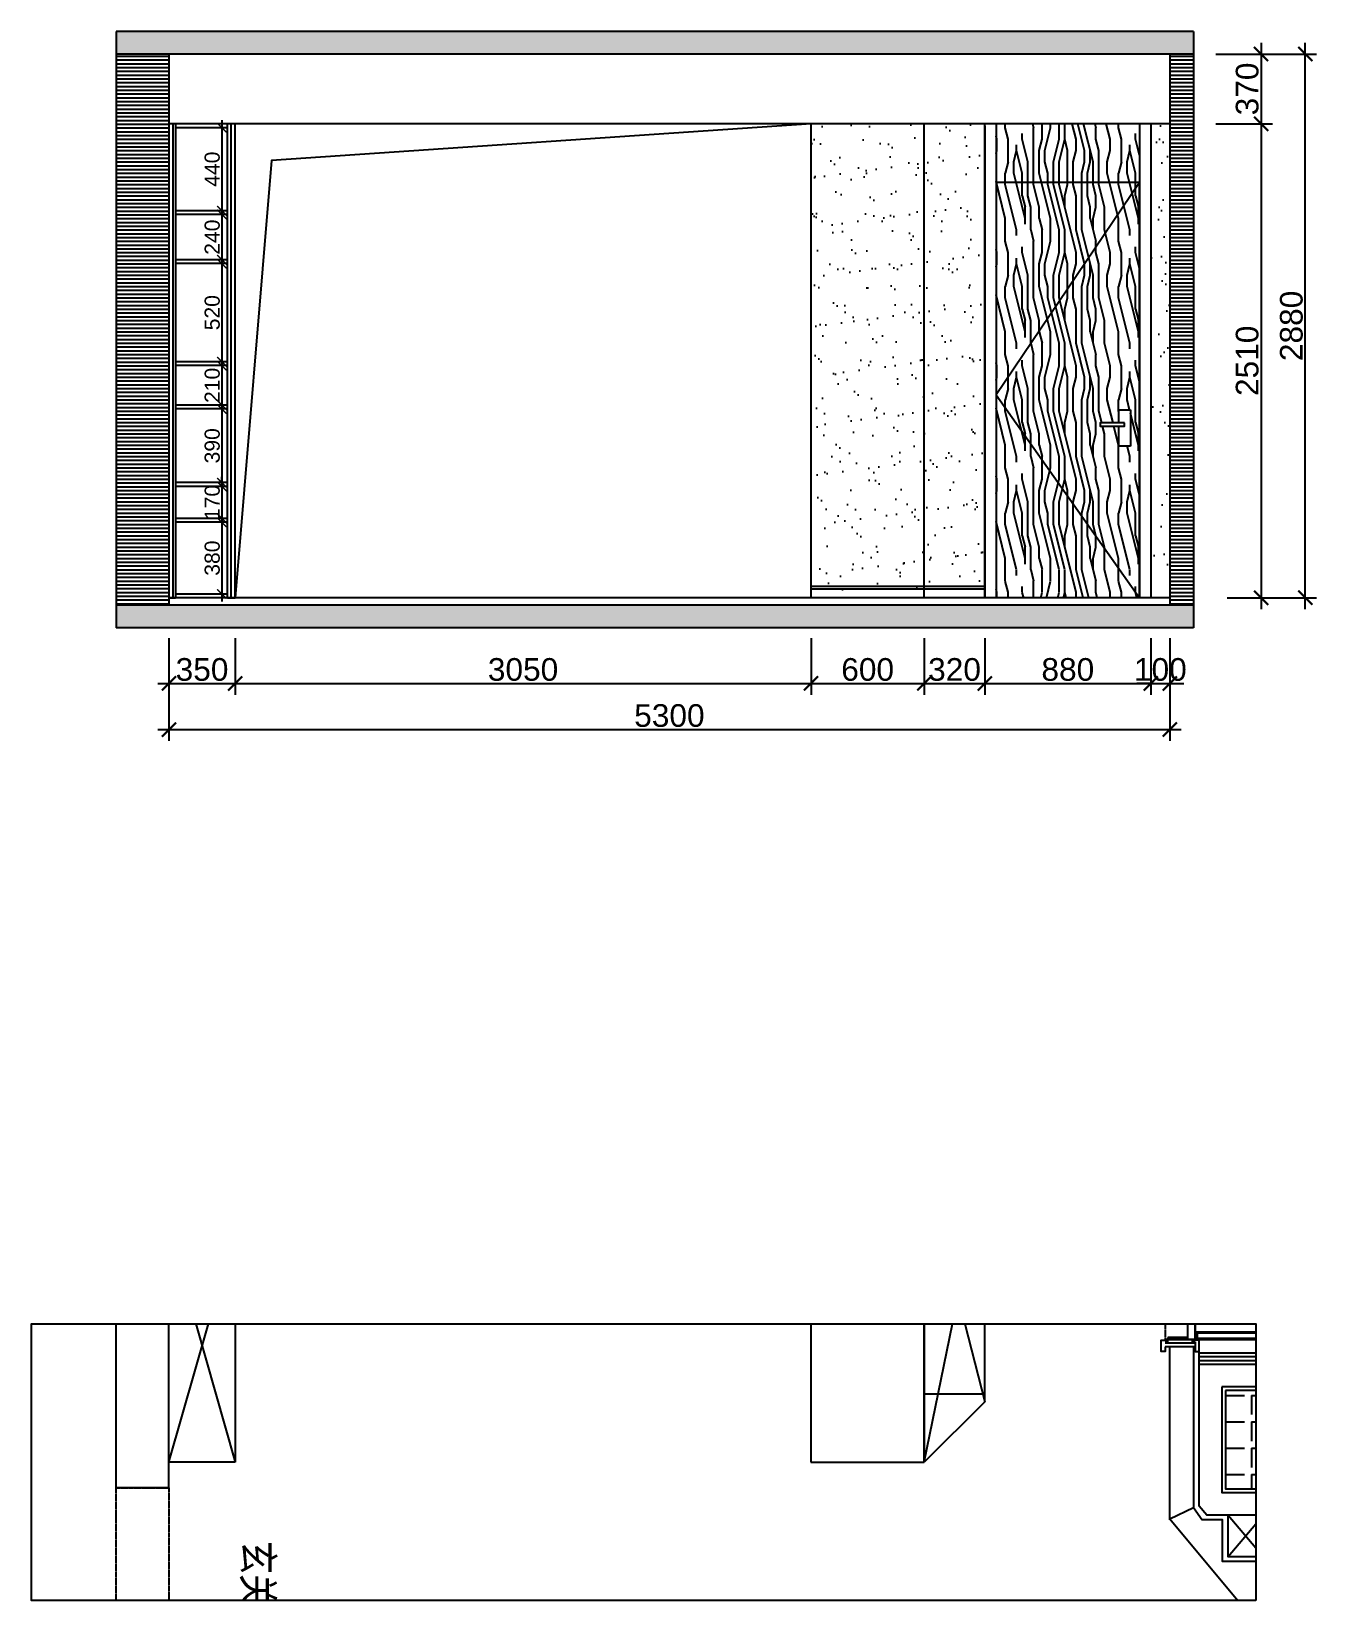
# Model space of a CAD drawing. Header units: millimetres. Extents: x 84840 to 206424, y -288515 to -124389.
# Drawn here: x 159842 to 166648, y -186000 to -177689 of the extents above; entities that cross this region are included whole.
import ezdxf
from ezdxf.lldxf.tags import DXFTag
from ezdxf.xclip import XClip

# ---------------------------------------------------------------- set-up
doc = ezdxf.new("R2010")
doc.units = ezdxf.units.MM
doc.header["$XCLIPFRAME"] = 0
doc.header["$PDMODE"] = 3
doc.linetypes.add('DASHED2', pattern=[0.375, 0.25, -0.125])
doc.linetypes.add('HIDDEN', pattern=[0.375, 0.25, -0.125])
for name, color, linetype in [('8', 8, 'Continuous'), ('C-造型线1(造型分割)', 4, 'Continuous'), ('C-门套', 16, 'Continuous'), ('F-地坪3(地台)', 6, 'Continuous'), ('HAT【填充】', 250, 'Continuous'), ('P-原墙线', 7, 'Continuous'), ('P-固定家具1(到顶)', 3, 'Continuous'), ('P-固定家具2(不到顶)', 2, 'Continuous'), ('P-完成面', 1, 'Continuous'), ('P-完成面尺寸', 44, 'Continuous'), ('P-文字', 3, 'Continuous'), ('P-新墙线', 4, 'Continuous'), ('P-洁具', 3, 'Continuous'), ('P-活动家具', 3, 'Continuous'), ('P-窗', 3, 'Continuous'), ('P-门', 1, 'Continuous'), ('P-门套', 1, 'Continuous')]:
    doc.layers.add(name, color=color, linetype=linetype)
doc.layers.add('视口层', color=250, linetype='Continuous', plot=False)
doc.styles.add('Arial', font='arial.ttf')
doc.styles.add('H1', font='SimSun.ttf')
tags = doc.linetypes.add('ACAD_ISO03W100', pattern=[30, 12, -18]).pattern_tags.tags
tags[6:7] = [DXFTag(74, 4), DXFTag(75, 0), DXFTag(340, '0'), DXFTag(46, 1.0), DXFTag(50, 0.0), DXFTag(44, 0.0), DXFTag(45, 0.0)]
tags[4:5] = [DXFTag(74, 4), DXFTag(75, 0), DXFTag(340, '0'), DXFTag(46, 1.0), DXFTag(50, 0.0), DXFTag(44, 0.0), DXFTag(45, 0.0)]
doc.dimstyles.new('1比40', dxfattribs={"dimscale": 40, "dimtxt": 2, "dimasz": 1.25, "dimexe": 1, "dimexo": 1, "dimgap": 0.25, "dimtad": 1, "dimdec": 0, "dimrnd": 0.005, "dimzin": 0, "dimdsep": 46, "dimtxsty": 'Arial', "dimblk": 'ARCHTICK', "dimcen": 0.125, "dimdle": 1, "dimclrd": 44, "dimclre": 44, "dimclrt": 50, "dimadec": 0, "dimazin": 0, "dimtfac": 1, "dimtdec": 0, "dimtix": 1, "dimtmove": 2, "dimatfit": 3, "dimldrblk": 'DOT', "dimfxl": 70, "dimtvp": 1, "dimtolj": 1, "dimtzin": 0, "dimarcsym": 0})
doc.dimstyles.new('1比60', dxfattribs={"dimscale": 60, "dimtxt": 2, "dimasz": 1.25, "dimexe": 1, "dimexo": 1, "dimgap": 0.2, "dimtad": 1, "dimdec": 0, "dimrnd": 0.005, "dimzin": 0, "dimdsep": 46, "dimtxsty": 'Arial', "dimblk": 'ARCHTICK', "dimcen": 0.125, "dimdle": 1, "dimclrd": 44, "dimclre": 44, "dimclrt": 50, "dimadec": 0, "dimazin": 0, "dimtfac": 1, "dimtdec": 0, "dimtix": 1, "dimtmove": 2, "dimatfit": 3, "dimldrblk": 'DOT', "dimfxl": 4, "dimfxlon": 1, "dimtvp": 1, "dimtolj": 1, "dimtzin": 0, "dimarcsym": 0})

msp = doc.modelspace()

# ---------------------------------------------------------------- blocks, each defined once
blk = doc.blocks.new('A$C7EE014FC')
at = {"color": 252, "ltscale": 3}
for centre, radius, start, end in [((785.8, 1646.4), 679.6, 118.97694, 154.84408), ((371.4, 395.3), 212.6, 171.81466, 293.5953)]:
    blk.add_arc(centre, radius, start, end, dxfattribs=at)
at = {"color": 252, "ltscale": 3, "extrusion": (0, 0, -1)}
blk.add_ellipse((328.8, 2082.6), major_axis=(-158.5, -152.9), ratio=0.45088, start_param=-1.570796, end_param=4.712389, dxfattribs=at)
at = {"color": 252, "ltscale": 3}
blk.add_ellipse((328.8, 318.3), major_axis=(-158.5, 152.9), ratio=0.45088, start_param=-1.570796, end_param=4.712389, dxfattribs=at)
at = {"layer": 'P-活动家具'}
for p, q in [((0, 2400), (950.1, 2400)), ((0, 0), (0, 2400)), ((950.1, 2400), (950.1, 2271)), ((175.2, 2250.5), (929.6, 2250.5)), ((154.7, 170), (154.7, 2230)), ((950.1, 170), (950.1, 2230)), ((950.1, 1200), (154.7, 1200)), ((929.6, 149.5), (175.2, 149.5)), ((175.2, 149.5), (929.6, 149.5)), ((950.1, 0), (950.1, 129)), ((0, 0), (950.1, 0))]:
    blk.add_line(p, q, dxfattribs=at)
for centre, start, end in [((175.2, 2230), 90, 180.00317), ((929.6, 2271), 270, 0), ((929.6, 2230), 0, 90), ((175.2, 170), 179.99683, 270), ((929.6, 170), 270, 0), ((929.6, 129), 0, 90)]:
    blk.add_arc(centre, 20.5, start, end, dxfattribs=at)
blk = doc.blocks.new('A$C0F331B38')
at = {"layer": 'P-活动家具'}
for p, q in [((0, 850), (0, 721)), ((850.1, 850), (0, 850)), ((850.1, 0), (850.1, 850)), ((0, 170), (0, 680)), ((674.9, 700.5), (20.5, 700.5)), ((561.4, 700.5), (561.4, 149.5)), ((695.4, 170), (695.4, 680)), ((0, 0), (0, 129)), ((20.5, 149.5), (674.9, 149.5)), ((674.9, 149.5), (20.5, 149.5)), ((850.1, 0), (0, 0))]:
    blk.add_line(p, q, dxfattribs=at)
for centre, start, end in [((20.5, 721), 180, 270), ((20.5, 680), 90, 180), ((674.9, 680), 359.99683, 90), ((20.5, 170), 180, 270), ((674.9, 170), 270, 0.00317), ((20.5, 129), 90, 180)]:
    blk.add_arc(centre, 20.5, start, end, dxfattribs=at)
blk = doc.blocks.new('A$C22EE4B40')
at = {"layer": 'P-新墙线', "color": 252}
for points in [[(631.5, 234.9), (0, 234.9), (0, 3491.3), (1302.1, 3491.3)], [(1975.8, 3491.3), (2539.8, 3491.3)], [(2788.3, 3254.3), (2788.3, 3063.1)], [(2788.3, 663.1), (2788.3, 462.8)], [(809.4, 234.9), (631.5, 234.9)], [(2537.9, 234.9), (1659.4, 234.9)]]:
    blk.add_lwpolyline(points, dxfattribs=at)
at = {"layer": 'P-活动家具'}
for points in [[(1681.7, 1350.3), (731.7, 1350.3), (731.7, 2450.3), (1681.7, 2450.3)], [(1659.4, 629.8), (1659.4, -10.7), (809.4, -10.7), (809.4, 629.8)]]:
    blk.add_lwpolyline(points, close=True, dxfattribs=at)
for centre in [(2734.8, 3447), (2734.8, 270.1)]:
    blk.add_circle(centre, 200, dxfattribs=at)
at = {"rotation": 53.1708397505404}
blk.add_blockref('A$C0F331B38', (1733.7, 3168.1), dxfattribs=at)
at = {"layer": 'P-活动家具', "extrusion": (0, 0, -1), "zscale": -1}
blk.add_blockref('A$C7EE014FC', (-3040.4, 663.1), dxfattribs=at)
blk = doc.blocks.new('A$C3A1E34E2')
at = {"color": 0, "linetype": 'ByBlock'}
for p, q in [((899, 122), (1232, 122)), ((657, 37, 0), (1001, 37, 0))]:
    blk.add_line(p, q, dxfattribs=at)
for centre, start, end in [((1017, 69, 0), 206.8177, 243.0269), ((1017, 5, 0), 116.9731, 153.1823)]:
    blk.add_arc(centre, 36.1, start, end, dxfattribs=at)
for centre, major_axis, start_param, end_param in [((48, 140), (-27.4, 27.4), -0.785341, 1.400999), ((48, 140), (-27.4, 27.4), 3.311504, 5.497844), ((137, 140), (27.4, 27.4), 0.785455, 2.971795), ((137, 140), (27.4, 27.4), 4.8823, 7.06864), ((226, 140), (-27.4, 27.4), -0.785341, 1.400999), ((226, 140), (27.4, 27.4), 4.8823, 7.06864), ((314, 140), (27.4, 27.4), 0.785341, 2.971681), ((314, 140), (27.4, 27.4), 4.882187, 7.068527), ((403, 140), (27.4, 27.4), 0.785341, 2.971681), ((403, 140), (27.4, 27.4), 4.882187, 7.068527), ((492, 140), (-27.4, 27.4), -0.785341, 1.400999), ((492, 140), (-27.4, 27.4), 3.311504, 5.497844), ((580, 140), (27.4, 27.4), 0.785455, 2.971795), ((580, 140), (27.4, 27.4), 4.8823, 7.06864), ((669, 140), (-27.4, 27.4), -0.785341, 1.400999), ((669, 140), (27.4, 27.4), 4.8823, 7.06864), ((758, 140), (27.4, 27.4), 0.785341, 2.971681), ((758, 140), (27.4, 27.4), 4.882187, 7.068527), ((846, 140), (27.4, 27.4), 0.785341, 2.971681), ((846, 140), (27.4, 27.4), 4.882187, 7.068527), ((1280, 181), (46.9, 46.9), 2.824252, 3.456222), ((1280, 63), (-46.9, 46.9), -0.314629, 0.31734), ((93, 108), (-11, 11), 0.169911, 4.542591), ((181, 108), (11, 11), 1.740708, 6.113388), ((270, 108), (-11, 11), 0.169911, 4.542591), ((359, 108), (11, 11), 1.740594, 6.113274), ((447, 108), (-11, 11), 0.169798, 2.356194), ((447, 108), (11, 11), 3.927048, 6.113388), ((536, 108), (-11, 11), 0.169911, 4.542591), ((625, 108), (11, 11), 1.740708, 6.113388), ((713, 108), (-11, 11), 0.169911, 4.542591), ((802, 108), (11, 11), 1.740594, 6.113274), ((891, 108), (-11, 11), 0.169798, 2.356194)]:
    blk.add_ellipse(centre, major_axis=major_axis, ratio=1, start_param=start_param, end_param=end_param, dxfattribs=at)
at = {"color": 0, "linetype": 'ByBlock', "extrusion": (0, 0, -1)}
blk.add_ellipse((891, 108), major_axis=(13.9, 8.4), ratio=0.942431, start_param=-0.491972, end_param=2.091434, dxfattribs=at)
at = {"color": 0, "extrusion": (0, 0, -1)}
for centre, start_param, end_param in [((15, 37, 0), 1.716714, 4.546394), ((34, 37, 0), -1.424879, 1.716714), ((53, 37, 0), 1.716714, 4.858306), ((72, 37, 0), -1.424879, 1.716714), ((91, 37, 0), 1.716714, 4.858306), ((111, 37, 0), -1.424879, 1.716714), ((130, 37, 0), 1.716714, 4.858306), ((149, 37, 0), -1.424879, 1.716714), ((168, 37, 0), 1.716714, 4.858306), ((187, 37, 0), -1.424879, 1.716714), ((206, 37, 0), 1.716714, 4.858306), ((226, 37, 0), -1.424879, 1.716714), ((245, 37, 0), 1.716714, 4.858306), ((264, 37, 0), -1.424879, 1.716714), ((283, 37, 0), 1.716714, 4.858306), ((302, 37, 0), -1.424879, 1.716714), ((322, 37, 0), 1.716714, 4.858306), ((341, 37, 0), -1.424879, 1.716714), ((360, 37, 0), 1.716714, 4.858306), ((379, 37, 0), -1.424879, 1.716714), ((398, 37, 0), 1.716714, 4.858306), ((418, 37, 0), -1.424879, 1.716714), ((437, 37, 0), 1.716714, 4.858306), ((456, 37, 0), -1.424879, 1.716714), ((475, 37, 0), 1.716714, 4.858306), ((494, 37, 0), -1.424879, 1.716714), ((514, 37, 0), 1.716714, 4.858306), ((533, 37, 0), -1.424879, 1.716714), ((552, 37, 0), 1.716714, 4.858306), ((571, 37, 0), -1.424879, 1.716714), ((590, 37, 0), 1.716714, 4.858306), ((610, 37, 0), -1.424879, 1.716714), ((629, 37, 0), 1.716714, 4.858306), ((648, 37, 0), -1.424879, 1.716714)]:
    blk.add_ellipse(centre, major_axis=(-16.5, 28.6), ratio=0.254545, start_param=start_param, end_param=end_param, dxfattribs=at)
blk = doc.blocks.new('A$C224B1EEF')
at = {"color": 252}
for p, q in [((59.8, 427.4), (134.4, 679.4)), ((68.5, 426.1), (140.9, 670.6)), ((373, 679.4), (134.4, 679.4)), ((366.5, 670.6), (140.9, 670.6)), ((438.8, 426.1), (366.5, 670.6)), ((447.5, 427.4), (373, 679.4)), ((59.8, 160), (59.8, 427.4)), ((68.5, 160), (68.5, 426.1)), ((438.8, 160), (438.8, 426.1)), ((447.5, 160), (447.5, 427.4))]:
    blk.add_line(p, q, dxfattribs=at)
at = {"layer": '8'}
for p, q in [((0, 160), (507.4, 160)), ((0, 160), (0, 1)), ((0, 160), (0, 1)), ((507.4, 160), (507.4, 1)), ((507.4, 160), (507.4, 1)), ((507.4, 1), (0, 1))]:
    blk.add_line(p, q, dxfattribs=at)
at = {"layer": 'P-固定家具2(不到顶)', "color": 3}
for p, q in [((51.1, 428.7), (131.7, 701.1)), ((375.6, 701.1), (131.7, 701.1)), ((456.2, 428.7), (375.6, 701.1)), ((51.1, 160), (51.1, 428.7)), ((456.2, 160), (456.2, 428.7))]:
    blk.add_line(p, q, dxfattribs=at)
blk = doc.blocks.new('做成ACAD TuKuai0334')
at = {"ltscale": 0.1}
blk.add_lwpolyline([(-561.5, 302.8), (-426.8, 236.8), (-448.8, 191.9), (-583.5, 257.9)], close=True, dxfattribs=at)
blk.add_lwpolyline([(-433.4, 223.4), (4.4, 9, -1), (-4.4, -9), (-442.2, 205.4)], format="xyb", close=True, dxfattribs=at)
blk.add_arc((0, 0), 50, 165.44738, 142.37346, dxfattribs=at)
blk = doc.blocks.new('A$C46D34C97')
at = {"layer": 'P-活动家具'}
blk.add_circle((550, 550), 550, dxfattribs=at)
at = {"layer": 'P-活动家具', "color": 252}
blk.add_circle((550, 550), 530, dxfattribs=at)
at = {"layer": 'P-活动家具', "extrusion": (-3.63023e-16, 2.76781e-16, -1)}
for centre, major_axis, start_param, end_param in [((1664.7, 216.2), (-994.3, 840.3), 0.021596, 0.360844), ((1070.8, 1280.2), (-58.9, 58.9), 5.207152, 6.572082), ((1036.9, 1361), (-6.73, 6.73), 4.573679, 6.061226), ((1049.3, 1346), (-20.3, 20.3), 6.272135, 7.768104), ((2280.8, 2279.2), (-1189.8, 1001.7), 4.649527, 4.945795), ((-273.3, -277.1), (-1617.4, 1374.5), 1.550382, 1.752631), ((488, 1698.7), (-473.6, 473.6), 3.077462, 3.14993), ((488, 1698.7), (-473.6, 473.6), 3.077462, 3.14993), ((869.8, 868.7), (-287.2, 287.2), 1.088485, 2.044585), ((3013.8, -1925.6), (-2658, 2658), 0.117026, 0.206621), ((715.2, 983.3), (-46.3, 46.3), 5.075891, 6.45545), ((713.8, 1048.9), (-27, 27), 5.179428, 6.355186), ((689.6, 1035.5), (-8.59, 8.59), 4.369902, 5.615979), ((218, 1661), (-998.3, 835.3), 2.951906, 3.29117), ((1284.2, 1072.3), (-59.3, 59.3), 2.900344, 4.264281), ((1364.2, 1035.2), (-7.36, 7.36), 3.430198, 4.849571), ((1349, 1046.5), (-20.3, 20.3), 1.65498, 3.150948), ((-890.8, -909.4), (-1854.2, 1560.2), 1.56328, 1.742544), ((-1385.7, 2499.7), (-2136, 2136), 2.901951, 3.001897), ((2639.4, -411.8), (1394, 1394), 4.676754, 4.720313), ((2639.4, -411.8), (1394, 1394), 4.676754, 4.720313), ((989.8, 711.1), (-46.5, 46.5), 2.96034, 4.340179), ((1044.8, 697.4), (-16.7, 16.7), 3.964784, 4.786085), ((1051.6, 711.4), (-27.2, 27.2), 3.070293, 4.127567)]:
    blk.add_ellipse(centre, major_axis=major_axis, ratio=1, start_param=start_param, end_param=end_param, dxfattribs=at)
at = {"layer": 'P-活动家具', "rotation": 12.44499721410939}
blk.add_blockref('做成ACAD TuKuai0334', (1314.7, 475.1), dxfattribs=at)
blk = doc.blocks.new('A$C4DF24944')
at = {"layer": 'P-活动家具'}
for p, q in [((900, 510), (0, 510)), ((0, 510), (0, 60)), ((350, 510), (350, 310)), ((550, 310), (550, 510)), ((900, 60), (900, 510)), ((830, 450), (70, 450)), ((70, 450), (70, 0)), ((830, 0), (830, 450)), ((350, 310), (0, 60)), ((350, 310), (550, 310)), ((550, 310), (900, 60)), ((0, 60), (900, 60)), ((70, 0), (830, 0)), ((350, 0), (550, 0))]:
    blk.add_line(p, q, dxfattribs=at)
at = {"layer": 'P-活动家具', "color": 252}
for p, q in [((258.3, 292.6), (258.3, 333.3)), ((261.6, 292.6), (261.6, 333.3)), ((638.3, 292.6), (638.3, 333.3)), ((641.6, 292.6), (641.6, 333.3)), ((195.1, 244.3), (156.5, 256.9)), ((196.2, 247.5), (157.5, 260)), ((323.8, 247.5), (362.5, 260)), ((324.8, 244.3), (363.5, 256.9)), ((575.1, 244.3), (536.5, 256.9)), ((576.2, 247.5), (537.5, 260)), ((703.8, 247.5), (742.5, 260)), ((704.8, 244.3), (743.5, 256.9)), ((218.9, 171.2), (195, 138.4)), ((221.6, 169.3), (197.7, 136.4)), ((298.4, 169.3), (322.3, 136.4)), ((301.1, 171.2), (325, 138.4)), ((598.9, 171.2), (575, 138.4)), ((601.6, 169.3), (577.7, 136.4)), ((678.4, 169.3), (702.3, 136.4)), ((681.1, 171.2), (705, 138.4)), ((380, 51.5), (377, 51.5)), ((380, 48.5), (377, 48.5)), ((407, 67.2), (407, 32.7)), ((408.5, 80), (408.5, 83)), ((410, 20), (410, 17)), ((411.5, 80), (411.5, 83)), ((413, 67.2), (413, 32.7)), ((431.2, 71.2), (433.3, 73.3)), ((485, 51.5), (482, 51.5)), ((485, 48.5), (482, 48.5)), ((512, 67.2), (512, 32.7)), ((513.5, 80), (513.5, 83)), ((515, 20), (515, 17)), ((516.5, 80), (516.5, 83)), ((518, 67.2), (518, 32.7)), ((536.2, 71.2), (538.3, 73.3))]:
    blk.add_line(p, q, dxfattribs=at)
for centre, radius in [((260, 225), 66), ((260, 225), 38.5), ((640, 225), 66), ((640, 225), 38.5), ((260, 225), 16.5), ((640, 225), 16.5), ((410, 50), 20), ((515, 50), 20)]:
    blk.add_circle(centre, radius, dxfattribs=at)
for centre, radius, start, end in [((260, 333.3), 1.65, 359.99932, 179.99932), ((640, 333.3), 1.65, 359.99932, 179.99932), ((157, 258.5), 1.65, 71.99932, 251.99932), ((260, 225), 99, 162.9543, 233.04435), ((260, 225), 99, 90.9543, 161.04435), ((258.3, 252.4), 5.5, 93.52516, 273.52516), ((260, 225), 33, 59.99932, 93.52516), ((260, 292.6), 1.65, 179.99932, 359.99932), ((260, 225), 99, 18.9543, 89.04435), ((273.7, 248.8), 5.5, 239.99932, 59.99932), ((260, 225), 99, 306.9543, 17.04435), ((363, 318.5), 1.65, 287.99932, 107.99932), ((537, 318.5), 1.65, 71.99932, 251.99932), ((640, 225), 99, 162.95565, 233.0457), ((640, 225), 99, 90.9543, 161.04435), ((638.3, 252.4), 5.5, 93.52516, 273.52516), ((640, 225), 33, 59.99932, 93.52516), ((640, 292.6), 1.65, 179.99932, 359.99932), ((640, 225), 99, 18.9543, 89.04435), ((653.7, 248.8), 5.5, 239.99932, 59.99932), ((640, 225), 99, 306.9543, 17.04435), ((743, 258.5), 1.65, 287.99932, 107.99932), ((195.7, 245.9), 1.65, 251.99932, 71.99932), ((220.2, 170.3), 1.65, 323.99932, 143.99932), ((232.5, 225), 5.5, 359.99932, 179.99932), ((260, 225), 33, 179.99932, 213.52516), ((237.1, 209.8), 5.5, 213.52516, 33.52516), ((260, 225), 22, 179.99932, 213.52516), ((260, 225), 22, 59.99932, 93.52516), ((273.7, 201.2), 5.5, 119.99932, 299.99932), ((260, 225), 22, 299.99932, 333.52516), ((260, 225), 33, 299.99932, 333.52516), ((284.6, 212.7), 5.5, 333.52516, 153.52516), ((299.8, 170.3), 1.65, 35.99932, 215.99932), ((324.3, 245.9), 1.65, 107.99932, 287.99932), ((575.7, 245.9), 1.65, 251.99932, 71.99932), ((600.2, 170.3), 1.65, 323.99932, 143.99932), ((612.5, 225), 5.5, 359.99932, 179.99932), ((640, 225), 33, 179.99932, 213.52516), ((617.1, 209.8), 5.5, 213.52516, 33.52516), ((640, 225), 22, 179.99932, 213.52516), ((640, 225), 22, 59.99932, 93.52516), ((653.7, 201.2), 5.5, 119.99932, 299.99932), ((640, 225), 22, 299.99932, 333.52516), ((640, 225), 33, 299.99932, 333.52516), ((664.6, 212.7), 5.5, 333.52516, 153.52516), ((679.8, 170.3), 1.65, 35.99932, 215.99932), ((704.3, 245.9), 1.65, 107.99932, 287.99932), ((196.3, 137.4), 1.65, 143.99932, 323.99932), ((260, 225), 99, 234.9543, 305.04435), ((323.6, 137.4), 1.65, 215.99932, 35.99932), ((576.3, 137.4), 1.65, 143.99932, 323.99932), ((640, 225), 99, 234.9543, 305.04435), ((703.6, 137.4), 1.65, 215.99932, 35.99932), ((410, 50), 33, 92.60458, 177.39407), ((410, 50), 33, 182.60458, 269.99932), ((410, 50), 30, 92.86531, 177.13334), ((410, 50), 30, 182.86531, 269.99932), ((410, 50), 18, 99.59339, 260.40526), ((410, 67), 3.01, 355.12371, 184.87494), ((410, 33), 3.01, 175.12371, 4.87494), ((410, 50), 33, 44.99932, 87.39407), ((410, 50), 30, 44.99932, 87.13334), ((410, 50), 18, 279.59339, 80.40526), ((515, 50), 33, 92.60458, 177.39407), ((515, 50), 33, 182.60458, 269.99932), ((515, 50), 30, 92.86531, 177.13334), ((515, 50), 30, 182.86531, 269.99932), ((515, 50), 18, 99.59339, 260.40526), ((515, 67), 3.01, 355.12371, 184.87494), ((515, 33), 3.01, 175.12371, 4.87494), ((515, 50), 33, 44.99932, 87.39407), ((515, 50), 30, 44.99932, 87.13334), ((515, 50), 18, 279.59339, 80.40526)]:
    blk.add_arc(centre, radius, start, end, dxfattribs=at)
blk = doc.blocks.new('A$C5B623725')
at = {"layer": 'P-固定家具2(不到顶)', "color": 3}
blk.add_lwpolyline([(5, 450), (745, 450, -0.414214), (750, 445), (750, 5, -0.414214), (745, 0), (5, 0, -0.414214), (0, 5), (0, 445, -0.414214)], format="xyb", close=True, dxfattribs=at)
at = {"layer": 'P-活动家具', "color": 252}
for p, q in [((27.9, 367.1), (350.2, 185.9)), ((351.7, 400.6), (190, 253.1)), ((368, 384.2), (206.6, 237.1)), ((722.1, 367.1), (399.8, 185.9)), ((190, 253.1), (206.6, 237.1)), ((350.2, 164.9), (27.9, 27.9)), ((399.8, 164.9), (722.1, 27.9))]:
    blk.add_line(p, q, dxfattribs=at)
blk.add_lwpolyline([(35, 370), (715, 370, -0.414214), (725, 360), (725, 35, -0.414214), (715, 25), (35, 25, -0.414214), (25, 35), (25, 360, -0.414214)], format="xyb", close=True, dxfattribs=at)
for centre, radius in [((375, 407.4), 24.2), ((375, 175.4), 26.9)]:
    blk.add_circle(centre, radius, dxfattribs=at)
blk = doc.blocks.new('A$C404574AA')
at = {"layer": 'P-门', "color": 252, "linetype": 'ACAD_ISO03W100', "ltscale": 0.001}
for p, q in [((50, 753, 233.2), (50, 3, 233.2)), ((50, 753, 233.2), (90, 753, 233.2)), ((90, 753, 233.2), (90, 3, 233.2)), ((90, 3, 233.2), (90, 743, 233.2)), ((0, 82.9, 233.2), (0, 192.4, 233.2)), ((0, 192.4, 233.2), (19, 192.4, 233.2)), ((19, 101.9, 233.2), (19, 192.4, 233.2)), ((140, 192.4, 233.2), (121, 192.4, 233.2)), ((121, 101.9, 233.2), (121, 192.4, 233.2)), ((140, 82.9, 233.2), (140, 192.4, 233.2)), ((19, 101.9, 233.2), (0, 82.9, 233.2)), ((19, 101.9, 233.2), (45, 101.9, 233.2)), ((45, 112.4, 233.2), (45, 72.4, 233.2)), ((45, 112.4, 233.2), (50, 112.4, 233.2)), ((90, 102.2, 233.2), (50, 102.2, 233.2)), ((95, 112.4, 233.2), (90, 112.4, 233.2)), ((95, 112.4, 233.2), (95, 72.4, 233.2)), ((121, 101.9, 233.2), (95, 101.9, 233.2)), ((121, 101.9, 233.2), (140, 82.9, 233.2)), ((0, 82.9, 233.2), (45, 82.9, 233.2)), ((45, 72.4, 233.2), (50, 72.4, 233.2)), ((90, 82.7, 233.2), (50, 82.7, 233.2)), ((50, 3, 233.2), (90, 3, 233.2)), ((95, 72.4, 233.2), (90, 72.4, 233.2)), ((140, 82.9, 233.2), (95, 82.9, 233.2))]:
    blk.add_line(p, q, dxfattribs=at)
at = {"layer": 'P-门'}
for p, q in [((90, 753, 233.2), (840, 753, 233.2)), ((90, 713, 233.2), (90, 753, 233.2)), ((650.6, 803, 233.2), (650.6, 784, 233.2)), ((760.1, 803, 233.2), (650.6, 803, 233.2)), ((741.1, 784, 233.2), (650.6, 784, 233.2)), ((730.6, 758, 233.2), (730.6, 753, 233.2)), ((730.6, 758, 233.2), (770.6, 758, 233.2)), ((740.8, 753, 233.2), (740.8, 713, 233.2)), ((741.1, 784, 233.2), (760.1, 803, 233.2)), ((741.1, 784, 233.2), (741.1, 758, 233.2)), ((760.1, 803, 233.2), (760.1, 758, 233.2)), ((760.3, 753, 233.2), (760.3, 713, 233.2)), ((770.6, 758, 233.2), (770.6, 753, 233.2)), ((840, 713, 233.2), (840, 753, 233.2)), ((90, 713, 233.2), (840, 713, 233.2)), ((741.1, 682, 233.2), (650.6, 682, 233.2)), ((650.6, 663, 233.2), (650.6, 682, 233.2)), ((730.6, 708, 233.2), (730.6, 713, 233.2)), ((730.6, 708, 233.2), (770.6, 708, 233.2)), ((741.1, 682, 233.2), (741.1, 708, 233.2)), ((741.1, 682, 233.2), (760.1, 663, 233.2)), ((760.1, 663, 233.2), (760.1, 708, 233.2)), ((770.6, 708, 233.2), (770.6, 713, 233.2)), ((760.1, 663, 233.2), (650.6, 663, 233.2))]:
    blk.add_line(p, q, dxfattribs=at)
at = {"layer": 'P-门', "color": 252}
for p, q in [((100, 713, 233.2), (100, 753, 233.2)), ((832, 713, 233.2), (832, 753, 233.2)), ((100, 747, 233.2), (740.8, 747, 233.2)), ((100, 719, 233.2), (740.8, 719, 233.2)), ((760.3, 747, 233.2), (832, 747, 233.2)), ((760.3, 719, 233.2), (832, 719, 233.2))]:
    blk.add_line(p, q, dxfattribs=at)
at = {"layer": 'P-门', "color": 252, "linetype": 'DASHED2'}
blk.add_arc((154.7, 685.8, 233.2), 685.8, 264.58541, 2.27588, dxfattribs=at)
blk = doc.blocks.new('A$C0BB32EA6')
at = {"color": 250}
blk.add_arc((223.5, 2013), 1591.3, 262.61273, 277.38727, dxfattribs=at)
at = {"layer": 'P-活动家具'}
for p, q in [((430, 500), (20, 500)), ((0, 480), (0, 118.4)), ((450, 118.4), (450, 480)), ((0, 118.4), (0, 20)), ((450, 20), (450, 118.4)), ((20, 0), (430, 0))]:
    blk.add_line(p, q, dxfattribs=at)
at = {"layer": 'P-活动家具', "color": 250}
for p, q in [((10, 421.9), (10, 20)), ((440, 20), (440, 421.9)), ((20, 10), (430, 10))]:
    blk.add_line(p, q, dxfattribs=at)
at = {"layer": 'P-活动家具'}
for centre, radius, start, end in [((20, 480), 20, 90, 180), ((430, 480), 20, 0, 90), ((225, 1333.7), 937.3, 256.11001, 283.88999), ((20, 20), 20, 180, 270), ((430, 20), 20, 270, 0)]:
    blk.add_arc(centre, radius, start, end, dxfattribs=at)
at = {"layer": 'P-活动家具', "color": 250}
for centre, start, end in [((20, 20), 180, 270), ((430, 20), 270, 0)]:
    blk.add_arc(centre, 10, start, end, dxfattribs=at)
blk = doc.blocks.new('A$C323B2213')
at = {"layer": 'P-活动家具'}
blk.add_lwpolyline([(0, 1149.9), (0, 349.9), (1600, 349.9), (1600, 1149.9)], close=True, dxfattribs=at)
blk.add_blockref('A$C0BB32EA6', (256.2, 999.9), dxfattribs=at)
at = {"layer": 'P-活动家具', "xscale": -1}
blk.add_blockref('A$C0BB32EA6', (1311.6, 999.9), dxfattribs=at)
at = {"layer": 'P-活动家具', "xscale": -1, "rotation": 180}
blk.add_blockref('A$C0BB32EA6', (256.2, 500), dxfattribs=at)
at = {"layer": 'P-活动家具', "rotation": 180}
blk.add_blockref('A$C0BB32EA6', (1311.6, 500), dxfattribs=at)
blk = doc.blocks.new('A$C674F3EA9')
at = {"color": 252, "linetype": 'ACAD_ISO03W100'}
blk.add_lwpolyline([(484.4, 443.9), (484.4, 516.8, 0.414214), (453.1, 548.1), (46.9, 548.1, 0.414214), (15.6, 516.8), (15.6, 443.9)], format="xyb", dxfattribs=at)
for points in [[(0, 373), (0, 443.9), (31.3, 443.9)], [(31.3, 373), (31.3, 443.9)], [(468.8, 373), (468.8, 443.9)], [(500, 373), (500, 443.9), (468.8, 443.9)]]:
    blk.add_lwpolyline(points, dxfattribs=at)
for points in [[(0, 63.7), (0, 373)], [(31.3, 82.7), (31.3, 373)], [(468.8, 82.7), (468.8, 373)], [(500, 63.7), (500, 373)]]:
    blk.add_lwpolyline(points)
for centre, radius, start, end in [((250, 588.7, 0), 490.4, 243.50911, 296.49088), ((250, 521.6, 0), 521.7, 241.36424, 298.63576), ((250, 521.6, 0), 490.4, 243.50911, 296.49088)]:
    blk.add_arc(centre, radius, start, end)
blk = doc.blocks.new('asdasdw')
at = {"color": 252, "linetype": 'ByBlock'}
for major_axis, start_param, end_param in [((-66, 135), 5.497787, 8.63938), ((-62, 126), 5.497787, 8.63938), ((-62, 126), 2.356194, 5.497787), ((-20.6, 42.1), 5.497787, 8.63938), ((-20.6, 42.1), 2.356194, 5.497787)]:
    blk.add_ellipse((4741, 6513, 0), major_axis=major_axis, ratio=1, start_param=start_param, end_param=end_param, dxfattribs=at)
at = {"color": 252}
blk.add_ellipse((4741, 6513, 0), major_axis=(-28.8, 59), ratio=1, start_param=5.497787, end_param=8.63938, dxfattribs=at)
at = {"color": 252, "linetype": 'ByBlock', "extrusion": (0, 0, -1)}
blk.add_ellipse((4741, 6513, 0), major_axis=(135, 66), ratio=1, start_param=5.497787, end_param=8.63938, dxfattribs=at)
at = {"color": 252, "extrusion": (0, 0, -1)}
blk.add_ellipse((4741, 6513, 0), major_axis=(59, 28.8), ratio=1, start_param=5.497787, end_param=8.63938, dxfattribs=at)
at = {"color": 252}
for points in [[(4857, 6623, 0), (4846, 6613, 0), (4834, 6595, 0), (4827, 6580, 0), (4819, 6566, 0), (4806, 6551, 0), (4787, 6542, 0), (4757, 6527, 0), (4746, 6519, 0), (4739, 6513, 0)], [(4589, 6558, 0), (4603, 6554, 0), (4624, 6552, 0), (4641, 6553, 0), (4657, 6553, 0), (4676, 6549, 0), (4693, 6538, 0), (4721, 6519, 0), (4734, 6513, 0), (4743, 6511, 0)], [(4779, 6358, 0), (4776, 6372, 0), (4767, 6391, 0), (4757, 6405, 0), (4749, 6419, 0), (4743, 6438, 0), (4744, 6458, 0), (4746, 6492, 0), (4745, 6506, 0), (4743, 6515, 0)]]:
    blk.add_spline(points, degree=3, dxfattribs=at)
blk = doc.blocks.new('A$C6DFF2702')
for p, q in [((0, 40), (1000, 40)), ((62.8, 40), (104.7, 0)), ((937.2, 40), (895.3, 0))]:
    blk.add_line(p, q)
for points in [[(0, 40), (0, 80), (1000, 80), (1000, 40)], [(895.3, 0), (104.7, 0)]]:
    blk.add_lwpolyline(points)
blk = doc.blocks.new('A$C435F4F1D')
at = {"layer": 'P-活动家具', "xscale": -1}
blk.add_blockref('A$C6DFF2702', (1000, 0), dxfattribs=at)
at = {"layer": 'P-文字', "style": 'H1', "width": 0.8}
blk.add_text('TV', height=120, dxfattribs=at).set_placement((436.6, 133))
blk = doc.blocks.new('A$C3AD5280B')
at = {"layer": 'P-活动家具', "color": 8}
for p, q in [((900, 680), (0, 680)), ((0, 680), (0, 0)), ((238.6, 717.9), (238.6, 680)), ((387.4, 717.9), (238.6, 717.9)), ((238.6, 680), (387.4, 680)), ((283, 698.9), (283, 680)), ((393.8, 698.9), (283, 698.9)), ((387.4, 680), (387.4, 717.9)), ((393.8, 680), (393.8, 698.9)), ((506.2, 698.9), (617, 698.9)), ((506.2, 680), (506.2, 698.9)), ((512.6, 717.9), (661.4, 717.9)), ((512.6, 680), (512.6, 717.9)), ((661.4, 680), (512.6, 680)), ((617, 698.9), (617, 680)), ((661.4, 717.9), (661.4, 680)), ((900, 0), (900, 680)), ((875, 655), (25, 655)), ((875, 655), (25, 25)), ((25, 655), (25, 25)), ((875, 25), (875, 655)), ((25, 25), (875, 25)), ((0, 0), (900, 0))]:
    blk.add_line(p, q, dxfattribs=at)
blk = doc.blocks.new('A$C54785E95')
at = {"layer": 'P-新墙线', "color": 252}
blk.add_circle((220, 220), 30.3, dxfattribs=at)
at = {"layer": 'P-活动家具', "color": 252}
blk.add_lwpolyline([(201.8, 497), (238.2, 497), (238.2, 359.6), (201.8, 359.6)], close=True, dxfattribs=at)
for radius, start, end in [(220, 94.7371, 85.2629), (200, 95.21206, 84.78794)]:
    blk.add_arc((220, 220), radius, start, end, dxfattribs=at)
blk = doc.blocks.new('A$C2BA7324C')
at = {"layer": 'P-活动家具', "color": 8, "linetype": 'DASHED2'}
for p, q in [((0, 585.9), (552.5, 585.9)), ((552.5, 0), (552.5, 585.9)), ((5, 580.9), (547.5, 580.9)), ((5, 460.4), (5, 580.9)), ((547.5, 580.9), (547.5, 460.4)), ((0, 455.3), (552.5, 455.3)), ((5, 460.4), (547.5, 460.4))]:
    blk.add_line(p, q, dxfattribs=at)
blk.add_lwpolyline([(0, 585.9), (0, 0), (552.5, 0), (552.5, 585.9)], close=True, dxfattribs=at)
blk = doc.blocks.new('0000000000000000000222')
at = {"layer": 'F-地坪3(地台)'}
h = blk.add_hatch(dxfattribs=at)
h.set_pattern_fill('ANGLE', color=252, scale=20, style=0)
h.set_pattern_definition([(0, (32056.83, 88023.35), (0, 139.7), [101.6, -38.1]), (90, (32056.83, 88023.35), (-139.7, 9e-15), [101.6, -38.1])])
h.paths.add_polyline_path([(241412.8, 47798.9), (241412.8, 47168.9), (241672.8, 47168.9, 0.414214), (242032.8, 47528.9), (242032.8, 47798.9)])
h = blk.add_hatch(dxfattribs=at)
h.set_pattern_fill('ANGLE', color=252, scale=20, style=0)
h.set_pattern_definition([(0, (32081.83, 42110.52), (0, 139.7), [101.6, -38.1]), (90, (32081.83, 42110.52), (-139.7, 9e-15), [101.6, -38.1])])
h.paths.add_polyline_path([(240972.8, 46808.9), (240452.8, 46808.9), (240452.8, 46647.5, -0.295382), (240464.8, 46611.4), (240452.8, 46565.3), (240452.8, 45588.9), (240972.8, 45588.9)])
at = {"layer": 'P-原墙线'}
h = blk.add_hatch(color=8, dxfattribs=at)
h.paths.add_polyline_path([(246712.8, 48263.9), (246712.8, 47913.9), (247187.8, 47913.9), (247187.8, 48263.9)])
h.paths.add_polyline_path([(241242.8, 48263.9), (240962.8, 48263.9), (240962.8, 47868.9), (241242.8, 47868.9), (241242.8, 47968.9)])
for points in [[(247097.8, 44258.9), (247097.8, 44708.9), (246712.8, 44708.9), (246712.8, 44613.9), (246712.8, 44383.9), (246712.8, 44258.9)], [(235177.8, 43893.9), (235387.8, 43893.9), (235387.8, 43993.9), (235387.8, 44213.9), (235177.8, 44213.9), (234937.8, 44213.9), (234937.8, 43893.9)], [(235537.8, 41028.9), (235537.8, 41238.9), (234937.8, 41238.9), (234937.8, 41028.9)], [(236762.8, 38958.9), (236472.8, 38958.9), (236472.8, 38528.9), (236957.8, 38528.9), (236957.8, 38958.9)]]:
    blk.add_hatch(color=8, dxfattribs=at).paths.add_polyline_path(points)
h = blk.add_hatch(color=8, dxfattribs=at)
h.paths.add_polyline_path([(239262.8, 43993.9), (239262.8, 44123.9), (239262.8, 44313.9), (238842.8, 44313.9), (238842.8, 44213.9), (238842.8, 43993.9)])
h.paths.add_polyline_path([(242022.8, 43993.9), (242347.8, 43993.9), (242347.8, 44613.9), (242022.8, 44613.9)])
h = blk.add_hatch(color=8, dxfattribs=at)
h.paths.add_polyline_path([(247192.8, 40793.9), (246712.8, 40793.9), (246712.8, 40493.9), (247192.8, 40493.9)])
h.paths.add_polyline_path([(248737.8, 40793.9), (248357.8, 40793.9), (248357.8, 40493.9), (248487.8, 40493.9), (248737.8, 40493.9)])
h = blk.add_hatch(color=256, dxfattribs=at)
h.paths.add_polyline_path([(244632.8, 37543.9), (244352.8, 37543.9), (244352.8, 37158.9, 0.414214), (244362.8, 37148.9), (244632.8, 37148.9)])
h.paths.add_polyline_path([(242492.8, 38793.9), (242342.8, 38793.9), (242117.8, 38793.9), (242117.8, 38363.9, 0.414214), (242127.8, 38353.9), (242492.8, 38353.9), (242492.8, 38593.9)])
at = {"layer": 'C-门套', "linetype": 'HIDDEN'}
blk.add_line((237002.8, 41888.9), (237002.8, 41928.9), dxfattribs=at)
for points in [[(246712.8, 45313.9), (247012.8, 45313.9), (247012.8, 47353.9), (246712.8, 47353.9)], [(239431.6, 45268.9), (240181.6, 45268.9), (240181.6, 45428.9), (239431.6, 45428.9)], [(246712.8, 44078.9), (247012.8, 44078.9), (247012.8, 42058.9), (246712.8, 42058.9)], [(236472.8, 39158.9), (236762.8, 39158.9), (236762.8, 40618.9), (236472.8, 40618.9)], [(240967.8, 39993.9), (242017.8, 39993.9), (242017.8, 39713.9), (240967.8, 39713.9)]]:
    blk.add_lwpolyline(points, close=True, dxfattribs=at)
for points in [[(243252.6, 47188.9), (243252.6, 46462), (242487.6, 45803.7), (242395.7, 45948.9), (243072.6, 46531.4), (243072.6, 47188.9), (243252.6, 47188.9)], [(237002.8, 41928.9), (236872.8, 41928.9), (236872.8, 43293.9), (237002.8, 43293.9)], [(237002.8, 41928.9), (236872.8, 41928.9), (236872.8, 43293.9), (237002.8, 43293.9)], [(237082.8, 43293.9), (237222.8, 43293.9), (237222.8, 41928.9), (237082.8, 41928.9)], [(237082.8, 43293.9), (237222.8, 43293.9), (237222.8, 41928.9), (237082.8, 41928.9)]]:
    blk.add_lwpolyline(points, dxfattribs=at)
at = {"layer": 'C-门套', "linetype": 'HIDDEN', "elevation": 116.6}
for points in [[(242347.8, 45708.9), (242347.8, 44958.9), (242487.8, 44958.9), (242487.8, 45708.9)], [(238842.8, 45128.9), (238842.8, 44378.9), (238702.8, 44378.9), (238702.8, 45128.9)], [(242387.8, 40723.9), (243127.8, 40723.9), (243127.8, 40253.9), (242387.8, 40253.9)], [(245732.8, 40723.9), (246472.8, 40723.9), (246472.8, 40253.9), (245732.8, 40253.9)]]:
    blk.add_lwpolyline(points, close=True, dxfattribs=at)
at = {"layer": 'F-地坪3(地台)'}
for p, q in [((242172.8, 47528.9), (242172.8, 47938.9)), ((242232.8, 47528.9), (242232.8, 47938.9)), ((243132.6, 46523.7), (243132.6, 47188.9)), ((243192.6, 47188.9), (243192.6, 46496.2)), ((241272.8, 47028.9), (241672.8, 47028.9)), ((241672.8, 46968.9), (241272.8, 46968.9)), ((240252.8, 45448.9), (240252.8, 46948.9)), ((240312.8, 45448.9), (240312.8, 46948.9)), ((242428.4, 45917.7), (243132.6, 46523.7)), ((242460.8, 45866.4), (243192.8, 46496.4))]:
    blk.add_line(p, q, dxfattribs=at)
at = {"layer": 'F-地坪3(地台)', "color": 252}
for points in [[(242052.8, 47528.9), (242052.8, 47818.9), (241392.8, 47818.9), (241392.8, 47148.9), (241672.8, 47148.9)], [(242032.8, 47528.9), (242032.8, 47798.9), (241412.8, 47798.9), (241412.8, 47168.9), (241672.8, 47168.9)]]:
    blk.add_lwpolyline(points, dxfattribs=at)
for points in [[(240432.8, 45568.9), (240992.8, 45568.9), (240992.8, 46828.9), (240432.8, 46828.9)], [(240452.8, 45588.9), (240972.8, 45588.9), (240972.8, 46808.9), (240452.8, 46808.9)]]:
    blk.add_lwpolyline(points, close=True, dxfattribs=at)
at = {"layer": 'F-地坪3(地台)'}
for radius in [500, 560]:
    blk.add_arc((241672.8, 47528.9), radius, 270, 0, dxfattribs=at)
at = {"layer": 'F-地坪3(地台)', "color": 252}
for radius in [380, 360]:
    blk.add_arc((241672.8, 47528.9), radius, 270, 0, dxfattribs=at)
at = {"layer": 'P-原墙线'}
for p, q in [((248837.8, 48263.9), (240962.8, 48263.9)), ((240962.8, 48263.9), (240962.8, 47868.9)), ((241242.8, 47968.9), (241242.8, 48263.9)), ((246712.8, 48263.9), (246712.8, 47353.9)), ((247187.8, 47913.9), (247187.8, 48263.9)), ((248837.8, 47373.9), (248837.8, 48263.9)), ((241242.8, 47868.9), (241242.8, 47968.9)), ((241242.8, 47968.9), (243112.8, 47968.9)), ((243112.8, 47188.9), (243112.8, 47968.9)), ((243232.8, 47983.9), (246712.8, 47983.9)), ((243232.8, 47983.9), (243232.8, 47188.9)), ((247187.8, 48013.9), (248557.8, 48013.9)), ((248397.8, 48013.9), (248397.8, 47873.9)), ((248557.8, 48013.9), (248557.8, 47373.9)), ((246712.8, 47913.9), (247187.8, 47913.9)), ((247012.8, 47353.9), (247012.8, 47913.9)), ((241242.8, 47868.9), (240962.8, 47868.9)), ((248397.8, 47873.9), (248557.8, 47873.9)), ((241242.8, 45818.9), (241242.8, 47508.9)), ((234937.8, 46393.9), (234937.8, 47323.9)), ((234937.8, 47323.9), (238967.8, 47323.9)), ((238967.8, 47323.9), (238967.8, 47208.9)), ((241242.8, 47308.9), (240962.8, 47308.9)), ((240962.8, 47308.9), (240962.8, 47208.9)), ((246712.8, 47353.9), (247012.8, 47353.9)), ((248557.8, 47373.9), (248837.8, 47373.9)), ((239377.8, 47208.9), (238967.8, 47208.9)), ((239377.8, 46988.9), (239377.8, 47208.9)), ((240137.8, 46988.9), (240137.8, 47208.9)), ((240137.8, 47208.9), (240962.8, 47208.9)), ((243112.8, 47188.9), (243232.8, 47188.9)), ((235177.8, 46393.9), (235177.8, 47043.9)), ((235177.8, 47043.9), (236742.8, 47043.9)), ((236742.8, 47043.9), (238842.8, 47043.9)), ((238842.8, 47043.9), (238842.8, 46988.9)), ((239377.8, 46988.9), (238842.8, 46988.9)), ((241137.8, 46988.9), (240137.8, 46988.9)), ((241137.8, 46988.9), (241137.8, 45818.9)), ((235177.8, 46393.9), (234937.8, 46393.9)), ((240221.6, 45418.9), (241071.6, 45418.9)), ((240221.6, 45418.9), (240221.6, 45293.9)), ((246712.8, 44613.9), (246712.8, 45313.9)), ((246712.8, 45313.9), (247012.8, 45313.9)), ((247012.8, 44708.9), (247012.8, 45313.9)), ((248557.8, 45363.9), (248837.8, 45363.9)), ((248557.8, 45363.9), (248557.8, 44113.9)), ((248837.8, 44113.9), (248837.8, 45363.9)), ((241137.8, 45293.9), (240221.6, 45293.9)), ((235177.8, 44908.9), (234937.8, 44908.9)), ((234937.8, 44908.9), (234937.8, 43778.9)), ((235177.8, 44213.9), (235177.8, 44908.9)), ((247097.8, 44708.9), (246712.8, 44708.9)), ((247097.8, 44258.9), (247097.8, 44708.9)), ((242022.8, 44613.9), (242022.8, 43993.9)), ((242347.8, 43993.9), (242347.8, 44613.9)), ((246532.8, 44613.9), (246532.8, 44383.9)), ((246712.8, 44383.9), (246712.8, 44078.9)), ((239262.8, 44313.9), (238842.8, 44313.9)), ((238842.8, 44313.9), (238842.8, 44213.9)), ((239262.8, 44123.9), (239262.8, 44313.9)), ((246712.8, 44258.9), (247097.8, 44258.9)), ((247012.8, 44078.9), (247012.8, 44258.9)), ((235177.8, 44213.9), (234937.8, 44213.9)), ((236742.8, 44213.9), (235177.8, 44213.9)), ((235387.8, 43993.9), (235387.8, 44213.9)), ((238842.8, 44213.9), (236742.8, 44213.9)), ((238842.8, 44213.9), (238842.8, 43993.9)), ((237162.8, 44113.9), (237162.8, 43993.9)), ((238342.8, 43993.9), (238342.8, 44113.9)), ((239262.8, 44123.9), (239262.8, 43993.9)), ((246712.8, 44078.9), (247012.8, 44078.9)), ((248557.8, 44113.9), (248837.8, 44113.9)), ((235387.8, 43893.9), (235387.8, 43993.9)), ((235387.8, 43993.9), (237162.8, 43993.9)), ((236922.8, 43993.9), (236922.8, 43333.9)), ((237002.8, 43993.9), (237002.8, 43333.9)), ((237082.8, 43333.9), (237082.8, 43993.9)), ((237162.8, 43333.9), (237162.8, 43993.9)), ((238342.8, 43993.9), (239262.8, 43993.9)), ((242022.8, 43993.9), (242347.8, 43993.9)), ((235177.8, 43893.9), (234937.8, 43893.9)), ((235177.8, 43778.9), (235177.8, 43893.9)), ((235177.8, 43893.9), (235387.8, 43893.9)), ((235177.8, 43778.9), (234937.8, 43778.9)), ((237002.8, 43333.9), (236922.8, 43333.9)), ((237162.8, 43333.9), (237082.8, 43333.9)), ((237162.8, 43333.9), (237082.8, 43333.9)), ((235177.8, 42368.9), (234937.8, 42368.9)), ((234937.8, 42368.9), (234937.8, 41028.9)), ((235177.8, 41628.9), (235177.8, 42368.9)), ((246712.8, 42058.9), (247012.8, 42058.9)), ((246712.8, 42058.9), (246712.8, 40493.9)), ((247012.8, 42058.9), (247012.8, 40793.9)), ((248557.8, 42043.9), (248837.8, 42043.9)), ((248557.8, 40793.9), (248557.8, 42043.9)), ((248837.8, 41063.9), (248837.8, 42043.9)), ((237002.8, 41888.9), (236922.8, 41888.9)), ((236922.8, 41238.9), (236922.8, 41888.9)), ((237002.8, 41238.9), (237002.8, 41888.9)), ((237162.8, 41888.9), (237082.8, 41888.9)), ((237082.8, 41888.9), (237082.8, 41238.9)), ((237162.8, 41888.9), (237162.8, 41238.9)), ((235177.8, 41788.9), (235337.8, 41788.9)), ((235337.8, 41788.9), (235337.8, 41628.9)), ((235542.8, 41628.9), (235177.8, 41628.9)), ((235542.8, 41238.9), (235542.8, 41628.9)), ((235682.8, 41368.9), (235542.8, 41368.9)), ((235682.8, 41238.9), (235682.8, 41368.9)), ((235542.8, 41238.9), (234937.8, 41238.9)), ((235537.8, 41028.9), (235537.8, 41238.9)), ((237162.8, 41238.9), (235542.8, 41238.9)), ((237162.8, 41238.9), (237162.8, 41118.9)), ((236762.8, 40618.9), (236762.8, 41118.9)), ((237162.8, 41118.9), (236762.8, 41118.9)), ((248837.8, 41063.9), (248917.8, 41063.9)), ((249337.8, 40585.6), (248917.8, 41063.9)), ((235537.8, 41028.9), (234937.8, 41028.9)), ((235297.8, 40378.9), (235297.8, 41028.9)), ((236472.8, 41028.9), (235537.8, 41028.9)), ((235537.8, 41028.9), (235537.8, 40378.9)), ((235677.8, 41028.9), (235677.8, 40908.9)), ((236472.8, 40618.9), (236472.8, 41028.9)), ((235677.8, 40908.9), (235537.8, 40908.9)), ((246712.8, 40793.9), (247192.8, 40793.9)), ((247192.8, 40793.9), (247192.8, 40493.9)), ((248357.8, 40493.9), (248357.8, 40793.9)), ((248357.8, 40793.9), (248737.8, 40793.9)), ((248737.8, 40493.9), (248737.8, 40793.9)), ((248737.8, 40783.9), (248917.8, 40783.9)), ((248917.8, 40783.9), (249097.8, 40585.6)), ((236762.8, 40618.9), (236472.8, 40618.9)), ((249097.8, 40585.6), (249097.8, 39450.6)), ((249337.8, 39450.6), (249337.8, 40585.6)), ((248487.8, 37428.9), (248487.8, 40493.9)), ((248487.8, 40493.9), (248737.8, 40493.9)), ((235537.8, 40378.9), (235297.8, 40378.9)), ((240272.8, 39993.9), (239622.8, 39993.9)), ((239622.8, 39993.9), (239622.8, 38808.9)), ((240967.8, 39993.9), (240272.8, 39993.9)), ((240967.8, 39993.9), (240967.8, 39713.9)), ((242117.8, 39993.9), (242017.8, 39993.9)), ((242017.8, 39993.9), (242017.8, 39713.9)), ((242117.8, 39993.9), (242352.8, 39993.9)), ((242352.8, 39993.9), (242352.8, 39423.9)), ((240967.8, 39713.9), (239902.8, 39713.9)), ((239902.8, 39713.9), (239902.8, 38528.9)), ((242017.8, 39713.9), (242117.8, 39713.9)), ((242117.8, 39713.9), (242117.8, 38363.9)), ((242352.8, 39423.9), (242352.8, 38793.9)), ((249097.8, 39450.6), (249337.8, 39450.6)), ((236762.8, 39158.9), (236472.8, 39158.9)), ((236472.8, 38528.9), (236472.8, 39158.9)), ((236762.8, 38958.9), (236762.8, 39158.9)), ((235537.8, 38918.9), (235297.8, 38918.9)), ((235297.8, 38528.9), (235297.8, 38918.9)), ((235537.8, 38918.9), (235537.8, 38848.9)), ((236762.8, 38958.9), (236472.8, 38958.9)), ((236957.8, 38958.9), (236762.8, 38958.9)), ((236957.8, 38528.9), (236957.8, 38958.9)), ((235537.8, 38848.9), (236472.8, 38848.9)), ((239622.8, 38808.9), (236957.8, 38808.9)), ((242342.8, 38793.9), (242117.8, 38793.9)), ((242342.8, 38793.9), (242492.8, 38793.9)), ((242492.8, 38793.9), (242492.8, 38593.9)), ((242492.8, 38593.9), (242492.8, 38353.9)), ((244592.8, 38593.9), (242492.8, 38593.9)), ((244592.8, 38593.9), (244592.8, 37543.9)), ((236957.8, 38528.9), (235297.8, 38528.9)), ((239902.8, 38528.9), (236957.8, 38528.9)), ((242127.8, 38353.9), (244352.8, 38353.9)), ((244352.8, 38353.9), (244352.8, 37158.9)), ((249097.8, 37800.6), (249337.8, 37800.6)), ((249097.8, 37800.6), (249097.8, 37428.9)), ((249337.8, 37800.6), (249337.8, 37148.9)), ((244352.8, 37543.9), (244632.8, 37543.9)), ((244632.8, 37543.9), (244632.8, 37148.9)), ((244632.8, 37428.9), (245192.8, 37428.9)), ((245192.8, 37428.9), (248487.8, 37428.9)), ((248487.8, 37428.9), (249097.8, 37428.9)), ((245227.8, 37148.9), (244362.8, 37148.9)), ((245227.8, 37148.9), (249337.8, 37148.9))]:
    blk.add_line(p, q, dxfattribs=at)
blk.add_lwpolyline([(237162.8, 43993.9), (237162.8, 44113.9), (238342.8, 44113.9)], dxfattribs=at)
for centre, radius in [((248477.8, 47943.9), 58.4), ((243037.8, 47813.9), 55), ((235249.4, 41708.9), 60.5), ((235612.8, 41303.9), 49), ((235607.8, 40968.9), 46.7)]:
    blk.add_circle(centre, radius, dxfattribs=at)
blk.add_arc((242127.8, 38363.9), 10, 180, 270, dxfattribs=at)
at = {"layer": 'P-固定家具1(到顶)', "color": 252}
for p, q in [((247092.8, 47663.9), (248557.8, 48013.9)), ((248557.8, 47663.9), (247187.8, 48013.9)), ((242517.6, 44863.9), (246502.8, 44868, 210.9)), ((242517.6, 44373.9), (242517.6, 44863.9)), ((243902.8, 44865.3), (243902.8, 44373.9)), ((243932.8, 44865.3), (243932.8, 44373.9)), ((245322.8, 44863.9), (245322.8, 44373.9)), ((245352.8, 44863.9), (245352.8, 44373.9)), ((246502.8, 44868, 210.9), (246502.8, 44378, 210.9)), ((242537.6, 44628.9), (243882.8, 44628.9)), ((242537.6, 44608.9), (243882.8, 44608.9)), ((243952.8, 44628.9), (245302.8, 44628.9)), ((243952.8, 44608.9), (245302.8, 44608.9)), ((245372.8, 44628.9), (246482.8, 44628.9, -112.4)), ((245372.8, 44608.9), (246482.8, 44608.9, -112.4)), ((240832.4, 43993.9), (239262.8, 44313.9)), ((239262.8, 43993.9), (240512.4, 44313.9)), ((246502.8, 44378, 210.9), (242517.6, 44373.9)), ((238341.8, 43643.9), (238861.4, 43993.9)), ((238861.4, 43643.9), (238861.4, 43993.9)), ((238861.4, 43643.9), (238341.8, 43643.9)), ((237202.8, 40618.9), (236762.8, 41118.9)), ((237202.8, 41118.9), (236762.8, 40618.9)), ((235537.8, 40678.9), (236472.8, 41028.9)), ((236472.8, 40678.9), (235537.8, 41028.9)), ((242337.8, 40743.9), (242337.8, 40223.8)), ((245052.9, 40763.9), (245052.9, 40413.9)), ((245072.9, 40763.9), (245072.9, 40413.9)), ((245272.9, 40743.9), (245072.9, 40743.9)), ((245272.9, 40763.9), (245272.9, 40413.9)), ((245292.9, 40763.9), (245292.9, 40413.9)), ((245492.9, 40743.9), (245292.9, 40743.9)), ((245492.9, 40763.9), (245492.9, 40413.9)), ((245512.9, 40763.9), (245512.9, 40413.9)), ((245712.9, 40743.9), (245512.9, 40743.9)), ((242347.8, 40723.9), (242032.8, 40723.9)), ((242032.8, 40223.8), (242337.8, 40723.9)), ((242032.8, 40723.9), (242337.8, 40223.8)), ((247192.8, 40273.9), (248357.8, 40713.9)), ((248357.8, 40273.9), (247192.8, 40713.9)), ((245052.9, 40423.9, -0.3), (243147.7, 40423.9, -1)), ((245272.9, 40423.9, -0.2), (245072.9, 40423.9, -0.3)), ((245492.9, 40423.9, -0.1), (245292.9, 40423.9, -0.2)), ((245712.9, 40423.9), (245512.9, 40423.9, -0.1)), ((240832.4, 39993.9), (239602.8, 40343.9)), ((239602.8, 39993.9), (240832.4, 40343.9)), ((243952.8, 39143.9), (244452.8, 40273.9)), ((243952.8, 40273.9), (244452.8, 39143.9)), ((244657.8, 40243.9), (244622.8, 40243.9)), ((244622.8, 40243.9), (244622.8, 38863.9)), ((244657.8, 40283.9), (244657.8, 40283.9)), ((245162.8, 40243.9), (244657.8, 40243.9)), ((245162.8, 38863.9), (245162.8, 40243.9)), ((242347.8, 40223.8), (242032.8, 40223.8)), ((242347.8, 40203.8), (242032.8, 40203.8)), ((242052.8, 40203.8), (242052.8, 40033.9)), ((242052.8, 40033.9), (242337.8, 40203.8)), ((242337.8, 40033.9), (242052.8, 40203.8)), ((242337.8, 40203.8), (242337.8, 40033.9)), ((244882.8, 40223.9), (244882.8, 38883.9)), ((244902.8, 40223.9), (244902.8, 38883.9)), ((242032.8, 40033.9), (242347.8, 40033.9)), ((236762.8, 38958.9), (237192.8, 39158.9)), ((237192.8, 38958.9), (236762.8, 39158.9)), ((238762.8, 39088.9), (237192.8, 39088.9)), ((238762.8, 38808.9), (239602.8, 39108.9)), ((238762.8, 39108.9), (238762.8, 38808.9)), ((238762.8, 39108.9), (238762.8, 38808.9)), ((242492.8, 38593.9), (243952.8, 39143.9)), ((243952.8, 38593.9), (242492.8, 39143.9)), ((243952.8, 39143.9), (244452.8, 38593.9)), ((243952.8, 39143.9), (243952.8, 38593.9)), ((243952.8, 38593.9), (244452.8, 39143.9)), ((243952.8, 39143.9), (244452.8, 39143.9)), ((237192.8, 38958.9), (236957.8, 38958.9)), ((244622.8, 38863.9), (245162.8, 38863.9)), ((244622.8, 38833.9), (245162.8, 38833.9)), ((244622.8, 37573.9), (244622.8, 38833.9)), ((245162.8, 38833.9), (245162.8, 37458.9)), ((244882.8, 38813.9), (244882.8, 37478.9)), ((244902.8, 38813.9), (244902.8, 37478.9)), ((244662.8, 37573.9), (244622.8, 37573.9)), ((244662.8, 37458.9), (244662.8, 37573.9)), ((245162.8, 37458.9), (244662.8, 37458.9))]:
    blk.add_line(p, q, dxfattribs=at)
at = {"layer": 'P-固定家具1(到顶)'}
for p, q in [((240512.4, 44313.9), (239262.8, 44313.9)), ((239262.8, 44313.9), (239262.8, 43993.9)), ((240512.4, 44313.9), (240832.4, 43993.9)), ((237262.8, 43393.9), (237262.8, 44113.9)), ((237302.8, 43393.9), (237302.8, 44113.9)), ((238302.8, 43393.9), (238302.8, 44113.9)), ((240832.4, 43993.9), (238341.8, 43993.9)), ((238342.8, 43993.9), (238342.8, 43393.9)), ((239252.8, 43993.9), (240832.4, 43993.9)), ((240832.4, 43393.9), (240832.4, 43993.9)), ((238341.8, 43393.9), (237262.8, 43393.9)), ((238341.8, 43393.9), (240832.4, 43393.9)), ((237202.8, 41118.9), (236762.8, 41118.9)), ((236762.8, 41118.9), (236762.8, 40618.9)), ((237202.8, 40618.9), (237202.8, 41118.9)), ((242347.8, 40763.9), (242022.8, 40763.9)), ((242022.8, 40743.9), (242022.8, 40763.9)), ((242347.8, 40743.9), (242022.8, 40743.9)), ((242032.8, 40743.9), (242032.8, 40013.9)), ((242347.8, 39993.9), (242347.8, 40763.9)), ((245712.9, 40763.9), (243147.7, 40763.9)), ((248357.8, 40713.9), (247192.8, 40713.9)), ((247192.8, 40713.9), (247192.8, 40273.9)), ((248357.8, 40273.9), (248357.8, 40713.9)), ((236762.8, 40618.9), (237202.8, 40618.9)), ((239602.8, 39993.9), (239602.8, 40343.9)), ((239602.8, 40343.9), (240832.4, 40343.9)), ((240832.4, 40343.9), (240832.4, 39993.9)), ((242352.8, 39993.9), (242352.8, 40253.9)), ((243952.8, 40273.9), (243952.8, 39143.9)), ((244592.8, 40273.9), (245192.8, 40273.9)), ((245192.8, 40273.9), (245192.8, 37428.9)), ((247192.8, 40273.9), (248357.8, 40273.9)), ((240832.4, 39993.9), (239602.8, 39993.9)), ((242022.8, 40013.9), (242347.8, 40013.9)), ((242022.8, 39993.9), (242022.8, 40013.9)), ((242022.8, 39993.9), (242347.8, 39993.9)), ((243952.8, 39143.9), (242492.8, 39143.9)), ((242492.8, 38593.9), (244592.8, 38593.9)), ((244592.8, 37543.9), (244592.8, 38593.9)), ((244592.8, 37543.9), (244632.8, 37543.9)), ((244632.8, 37543.9), (244632.8, 37428.9)), ((245192.8, 37428.9), (244632.8, 37428.9))]:
    blk.add_line(p, q, dxfattribs=at)
for points in [[(247092.8, 47663.9), (248557.8, 47663.9), (248557.8, 48013.9), (247187.8, 48013.9)], [(243127.8, 40763.9), (243127.8, 40273.9), (243127.8, 40253.9), (243167.8, 40253.9), (243167.7, 40273.9), (243147.7, 40273.9), (243147.7, 40763.9), (243127.8, 40763.9)], [(245732.8, 40763.9), (245732.8, 40253.9), (245732.8, 40253.9), (245692.8, 40253.9), (245692.9, 40273.9), (245712.9, 40273.9), (245712.9, 40763.9), (245732.8, 40763.9)], [(246512.8, 40723.9), (246472.8, 40723.9), (246472.8, 40253.9), (246472.8, 40253.9), (246512.8, 40253.9), (246512.8, 40273.9), (246492.9, 40273.9), (246492.9, 40413.9), (246512.8, 40413.9), (246512.8, 40723.9)], [(239602.8, 40048.9), (239602.8, 38808.9)], [(237192.8, 39158.9), (237192.8, 38808.9), (236957.8, 38808.9), (236957.8, 38958.9), (236762.8, 38958.9), (236762.8, 39158.9), (237192.8, 39158.9)]]:
    blk.add_lwpolyline(points, dxfattribs=at)
for points in [[(247092.8, 47663.9), (247012.8, 47663.9), (247012.8, 47923.9), (247092.8, 47923.9)], [(242487.6, 44893.9), (246532.8, 44893.9), (246532.8, 44343.9), (242487.6, 44343.9)], [(236472.8, 41028.9), (235537.8, 41028.9), (235537.8, 40678.9), (236472.8, 40678.9)], [(242387.8, 40723.9), (242347.8, 40723.9), (242347.8, 40253.9), (242387.8, 40253.9)], [(242492.8, 39143.9), (242352.8, 39143.9), (242352.8, 38793.9), (242492.8, 38793.9)]]:
    blk.add_lwpolyline(points, close=True, dxfattribs=at)
at = {"layer": 'P-固定家具1(到顶)', "color": 252}
for points in [[(242679.2, 44818.9), (242679.2, 44418.9), (242649.2, 44418.9), (242649.2, 44818.9)], [(242742.6, 44818.9), (242742.6, 44418.9), (242712.6, 44418.9), (242712.6, 44818.9)], [(242820.2, 44818.9), (242820.2, 44418.9), (242790.2, 44418.9), (242790.2, 44818.9)], [(243032.6, 44818.9), (243032.6, 44418.9), (243002.6, 44418.9), (243002.6, 44818.9)], [(243096, 44818.9), (243096, 44418.9), (243066, 44418.9), (243066, 44818.9)], [(243173.6, 44818.9), (243173.6, 44418.9), (243143.6, 44418.9), (243143.6, 44818.9)], [(243351.1, 44818.9), (243351.1, 44418.9), (243321.1, 44418.9), (243321.1, 44818.9)], [(243511.1, 44818.9), (243511.1, 44418.9), (243481.1, 44418.9), (243481.1, 44818.9)], [(243604.4, 44818.9), (243604.4, 44418.9), (243574.4, 44418.9), (243574.4, 44818.9)], [(243667.8, 44818.9), (243667.8, 44418.9), (243637.8, 44418.9), (243637.8, 44818.9)], [(243745.4, 44818.9), (243745.4, 44418.9), (243715.4, 44418.9), (243715.4, 44818.9)], [(244116.6, 44818.9), (244116.6, 44418.9), (244086.6, 44418.9), (244086.6, 44818.9)], [(244180, 44818.9), (244180, 44418.9), (244150, 44418.9), (244150, 44818.9)], [(244257.6, 44818.9), (244257.6, 44418.9), (244227.6, 44418.9), (244227.6, 44818.9)], [(244470, 44818.9), (244470, 44418.9), (244440, 44418.9), (244440, 44818.9)], [(244533.4, 44818.9), (244533.4, 44418.9), (244503.4, 44418.9), (244503.4, 44818.9)], [(244611, 44818.9), (244611, 44418.9), (244581, 44418.9), (244581, 44818.9)], [(244788.4, 44818.9), (244788.4, 44418.9), (244758.4, 44418.9), (244758.4, 44818.9)], [(244948.5, 44818.9), (244948.5, 44418.9), (244918.5, 44418.9), (244918.5, 44818.9)], [(245041.8, 44818.9), (245041.8, 44418.9), (245011.8, 44418.9), (245011.8, 44818.9)], [(245105.2, 44818.9), (245105.2, 44418.9), (245075.2, 44418.9), (245075.2, 44818.9)], [(245182.8, 44818.9), (245182.8, 44418.9), (245152.8, 44418.9), (245152.8, 44818.9)], [(245510.1, 44818.9), (245510.1, 44418.9), (245540.1, 44418.9), (245540.1, 44818.9)], [(245587.7, 44818.9), (245587.7, 44418.9), (245617.7, 44418.9), (245617.7, 44818.9)], [(245651.1, 44818.9), (245651.1, 44418.9), (245681.1, 44418.9), (245681.1, 44818.9)], [(245744.4, 44818.9), (245744.4, 44418.9), (245774.4, 44418.9), (245774.4, 44818.9)], [(245904.5, 44818.9), (245904.5, 44418.9), (245934.5, 44418.9), (245934.5, 44818.9)], [(246081.9, 44818.9), (246081.9, 44418.9), (246111.9, 44418.9), (246111.9, 44818.9)], [(246159.5, 44818.9), (246159.5, 44418.9), (246189.5, 44418.9), (246189.5, 44818.9)], [(246222.9, 44818.9), (246222.9, 44418.9), (246252.9, 44418.9), (246252.9, 44818.9)], [(246349.9, 44818.9), (246349.9, 44418.9), (246379.9, 44418.9), (246379.9, 44818.9)], [(244694.6, 40033.3), (245094.6, 40033.3), (245094.6, 40063.3), (244694.6, 40063.3)], [(244694.6, 39969.2), (245094.6, 39969.2), (245094.6, 39999.2), (244694.6, 39999.2)], [(244694.6, 39827.8), (245094.6, 39827.8), (245094.6, 39857.8), (244694.6, 39857.8)], [(244692.8, 39744.2), (245092.8, 39744.2), (245092.8, 39774.2), (244692.8, 39774.2)], [(244694.6, 39650.1), (245094.6, 39650.1), (245094.6, 39680.1), (244694.6, 39680.1)], [(244694.6, 39586), (245094.6, 39586), (245094.6, 39616), (244694.6, 39616)], [(244694.6, 39456.9), (245094.6, 39456.9), (245094.6, 39486.9), (244694.6, 39486.9)], [(244694.6, 39294.1), (245094.6, 39294.1), (245094.6, 39324.1), (244694.6, 39324.1)], [(244694.6, 39230), (245094.6, 39230), (245094.6, 39260), (244694.6, 39260)], [(244694.6, 39088.6), (245094.6, 39088.6), (245094.6, 39118.6), (244694.6, 39118.6)], [(244694.6, 38628.3), (245094.6, 38628.3), (245094.6, 38658.3), (244694.6, 38658.3)], [(244694.6, 38564.2), (245094.6, 38564.2), (245094.6, 38594.2), (244694.6, 38594.2)], [(244694.6, 38422.8), (245094.6, 38422.8), (245094.6, 38452.8), (244694.6, 38452.8)], [(244692.8, 38339.2), (245092.8, 38339.2), (245092.8, 38369.2), (244692.8, 38369.2)], [(244694.6, 38245.1), (245094.6, 38245.1), (245094.6, 38275.1), (244694.6, 38275.1)], [(244694.6, 38181), (245094.6, 38181), (245094.6, 38211), (244694.6, 38211)], [(244694.6, 38051.9), (245094.6, 38051.9), (245094.6, 38081.9), (244694.6, 38081.9)], [(244694.6, 37889.1), (245094.6, 37889.1), (245094.6, 37919.1), (244694.6, 37919.1)], [(244694.6, 37825), (245094.6, 37825), (245094.6, 37855), (244694.6, 37855)], [(244694.6, 37683.6), (245094.6, 37683.6), (245094.6, 37713.6), (244694.6, 37713.6)]]:
    blk.add_lwpolyline(points, close=True, dxfattribs=at)
at = {"layer": 'P-固定家具1(到顶)', "color": 252, "elevation": 112.4}
blk.add_lwpolyline([(246472.8, 44818.9), (246472.8, 44418.9), (246502.8, 44418.9), (246502.8, 44818.9)], close=True, dxfattribs=at)
at = {"layer": 'P-固定家具1(到顶)', "color": 252}
for points in [[(242517.6, 44648.9), (242532.6, 44648.9, -0.414214), (242537.6, 44643.9), (242537.6, 44593.9, -0.414214), (242532.6, 44588.9), (242517.6, 44588.9)], [(243902.8, 44648.9), (243887.8, 44648.9, 0.414214), (243882.8, 44643.9), (243882.8, 44593.9, 0.414214), (243887.8, 44588.9), (243902.8, 44588.9)], [(243902.8, 44648.9), (243887.8, 44648.9, 0.414214), (243882.8, 44643.9), (243882.8, 44593.9, 0.414214), (243887.8, 44588.9), (243902.8, 44588.9)], [(243932.8, 44648.9), (243947.8, 44648.9, -0.414214), (243952.8, 44643.9), (243952.8, 44593.9, -0.414214), (243947.8, 44588.9), (243932.8, 44588.9)], [(243932.8, 44648.9), (243947.8, 44648.9, -0.414214), (243952.8, 44643.9), (243952.8, 44593.9, -0.414214), (243947.8, 44588.9), (243932.8, 44588.9)], [(245322.8, 44648.9), (245307.8, 44648.9, 0.414214), (245302.8, 44643.9), (245302.8, 44593.9, 0.414214), (245307.8, 44588.9), (245322.8, 44588.9)], [(245322.8, 44648.9), (245307.8, 44648.9, 0.414214), (245302.8, 44643.9), (245302.8, 44593.9, 0.414214), (245307.8, 44588.9), (245322.8, 44588.9)], [(245352.8, 44648.9), (245367.8, 44648.9, -0.414214), (245372.8, 44643.9), (245372.8, 44593.9, -0.414214), (245367.8, 44588.9), (245352.8, 44588.9)], [(245352.8, 44648.9), (245367.8, 44648.9, -0.414214), (245372.8, 44643.9), (245372.8, 44593.9, -0.414214), (245367.8, 44588.9), (245352.8, 44588.9)], [(246502.8, 44653), (246487.8, 44653, 0.414214), (246482.8, 44648), (246482.8, 44598, 0.414214), (246487.8, 44593), (246502.8, 44593)], [(244862.8, 40243.9), (244862.8, 40228.9, 0.414214), (244867.8, 40223.9), (244917.8, 40223.9, 0.414214), (244922.8, 40228.9), (244922.8, 40243.9)], [(244862.8, 38863.9), (244862.8, 38878.9, -0.414214), (244867.8, 38883.9), (244917.8, 38883.9, -0.414214), (244922.8, 38878.9), (244922.8, 38863.9)], [(244862.8, 38833.9), (244862.8, 38818.9, 0.414214), (244867.8, 38813.9), (244917.8, 38813.9, 0.414214), (244922.8, 38818.9), (244922.8, 38833.9)], [(244862.8, 37458.9), (244862.8, 37473.9, -0.414214), (244867.8, 37478.9), (244917.8, 37478.9, -0.414214), (244922.8, 37473.9), (244922.8, 37458.9)]]:
    blk.add_lwpolyline(points, format="xyb", close=True, dxfattribs=at)
blk.add_lwpolyline([(237192.8, 39108.9), (237192.8, 38808.9), (239602.8, 38808.9), (239602.8, 39108.9), (238762.8, 39108.9)], dxfattribs=at)
at = {"layer": 'P-固定家具2(不到顶)'}
for p, q in [((242192.8, 47528.9), (242192.8, 47938.9)), ((242212.8, 47528.9), (242212.8, 47938.9)), ((243152.6, 46514.5), (243152.6, 47188.9)), ((243172.6, 47188.9), (243172.6, 46505.4)), ((241272.8, 47008.9), (241672.8, 47008.9)), ((241272.8, 47008.9), (241672.8, 47008.9)), ((241272.8, 46988.9), (241672.8, 46988.9)), ((240272.8, 45448.9), (240272.8, 46948.9)), ((240292.8, 45448.9), (240292.8, 46948.9)), ((243152.8, 46514.7), (243165.8, 46499.6)), ((243165.8, 46499.6), (243172.6, 46505.4)), ((240312.8, 46198.9), (240252.8, 46198.9)), ((242439.2, 45900.6), (242622.2, 46058.1)), ((242622.2, 46058.1), (242635.3, 46042.9)), ((242450, 45883.5), (242635.3, 46042.9)), ((236892.8, 43353.9), (235802.8, 43353.9)), ((235802.8, 43353.9), (235802.8, 41868.9)), ((235802.8, 41868.9), (236892.8, 41868.9)), ((239602.8, 39408.9), (237192.8, 39408.9)), ((237192.8, 38958.9), (237192.8, 39408.9))]:
    blk.add_line(p, q, dxfattribs=at)
at = {"layer": 'P-固定家具2(不到顶)', "color": 8}
for p, q in [((235792.8, 43613.9), (235792.8, 43963.9)), ((236397.8, 43963.9), (235792.8, 43613.9)), ((236397.8, 43613.9), (236397.8, 43963.9)), ((236397.8, 43613.9), (236892.8, 43963.9)), ((235792.8, 43613.9), (235207.8, 43784.7)), ((235792.8, 43613.9), (236892.8, 43613.9))]:
    blk.add_line(p, q, dxfattribs=at)
for points in [[(243137.6, 46501.7), (242681, 47032.2), (242696.2, 47045.3), (243152.8, 46514.7)], [(243165.8, 46499.6), (243152.8, 46514.7), (242622.2, 46058.1), (242635.3, 46042.9), (243165.8, 46499.6)], [(243152.8, 46514.7), (243152.6, 46514.5)]]:
    blk.add_lwpolyline(points, dxfattribs=at)
at = {"layer": 'P-固定家具2(不到顶)'}
for radius in [520, 540]:
    blk.add_arc((241672.8, 47528.9), radius, 270, 0, dxfattribs=at)
at = {"layer": 'P-固定家具2(不到顶)', "color": 8}
blk.add_arc((243152.8, 46514.7), 700, 130.71582, 222.35307, dxfattribs=at)
at = {"layer": 'P-完成面'}
for p, q in [((242882.8, 47938.9), (241272.8, 47938.9)), ((241272.8, 47938.9), (241272.8, 45948.9)), ((242882.8, 47786.5), (242882.8, 47938.9)), ((243000.3, 47668.9), (242882.8, 47786.5)), ((243072.8, 47668.9), (243000.3, 47668.9)), ((243072.8, 47188.9), (243072.8, 47668.9)), ((241272.8, 45948.9), (242396, 45948.9)), ((241112.8, 45788.9), (241332.8, 45603.7)), ((241112.8, 45603.7), (241332.8, 45788.9)), ((237202.8, 43333.9), (237202.8, 44113.9)), ((237002.8, 43333.9), (237002.8, 43293.9)), ((237082.8, 43333.9), (237082.8, 43293.9)), ((237082.8, 41888.9), (237082.8, 41928.9)), ((237202.8, 41888.9), (237202.8, 41118.9))]:
    blk.add_line(p, q, dxfattribs=at)
at = {"layer": 'P-完成面', "color": 1}
blk.add_line((236892.8, 41868.9), (236892.8, 41268.9), dxfattribs=at)
at = {"layer": 'P-完成面'}
for points in [[(239397.8, 45448.9), (238872.8, 45448.9), (238872.8, 46948.9), (241112.8, 46948.9), (241112.8, 45489.7), (241065.4, 45448.9), (240227.8, 45448.9)], [(241112.8, 45788.9), (241332.8, 45788.9), (241332.8, 45603.7), (241112.8, 45603.7)], [(237002.8, 43333.9), (236892.8, 43333.9), (236892.8, 43353.9), (236872.8, 43353.9), (236872.8, 43327.3), (236872.8, 43293.9), (237002.8, 43293.9)], [(237202.8, 43353.9), (237202.8, 43333.9), (237082.8, 43333.9)], [(237082.8, 43293.9), (237222.8, 43293.9), (237222.8, 43353.9), (237202.8, 43353.9)], [(237002.8, 41888.9), (236892.8, 41888.9), (236892.8, 41868.9), (236872.8, 41868.9), (236872.8, 41895.6), (236872.8, 41928.9), (237002.8, 41928.9)], [(237082.8, 41928.9), (237222.8, 41928.9), (237222.8, 41868.9), (237202.8, 41868.9)], [(237202.8, 41868.9), (237202.8, 41888.9), (237082.8, 41888.9)]]:
    blk.add_lwpolyline(points, dxfattribs=at)
at = {"layer": 'P-完成面', "color": 1}
blk.add_lwpolyline([(236892.8, 41268.9), (235712.8, 41268.9), (235712.8, 41398.9), (235572.8, 41398.9), (235572.8, 41658.9), (235367.8, 41658.9), (235367.8, 41818.9), (235207.8, 41818.9), (235207.8, 42368.9), (235207.8, 43863.9), (235417.8, 43863.9), (235417.8, 43963.9), (236892.8, 43963.9), (236892.8, 43353.9)], dxfattribs=at)
at = {"layer": 'P-新墙线'}
for p, q in [((242922.8, 47968.9), (242922.8, 47798.9)), ((243022.8, 47698.9), (242922.8, 47798.9)), ((243022.8, 47698.9), (243112.8, 47698.9)), ((242414.7, 45918.9), (241242.8, 45918.9)), ((241357.8, 45818.9), (241357.8, 45918.9)), ((242414.7, 45918.9), (242487.6, 45803.7)), ((241132.7, 45293.9), (241727.1, 45788.9)), ((241727.1, 45788.9), (242347.6, 45788.9)), ((241071.6, 45418.9), (241137.8, 45466)), ((241132.7, 45293.9), (241071.6, 45418.9)), ((240512.4, 44313.9), (240472.4, 44313.9)), ((240472.4, 44313.9), (240472.4, 43993.9)), ((245712.9, 40413.9), (243147.7, 40413.9, -1)), ((243147.7, 40413.9), (243147.7, 40273.9)), ((245712.9, 40273.9), (245712.9, 40413.9)), ((246712.8, 40413.9, -4.2), (246492.9, 40413.9)), ((246492.9, 40273.9), (246492.9, 40413.9)), ((243147.7, 40273.9, -1), (245712.9, 40273.9)), ((244452.8, 40273.9), (244452.8, 38593.9)), ((244592.8, 40273.9), (244592.8, 38593.9)), ((246492.9, 40273.9), (247192.8, 40273.9)), ((248357.8, 40273.9), (249097.8, 40273.9))]:
    blk.add_line(p, q, dxfattribs=at)
at = {"layer": 'P-新墙线', "linetype": 'ByBlock', "ltscale": 3}
for p, q in [((238702.8, 47043.9), (238702.8, 45293.9)), ((238842.8, 46988.9), (238842.8, 45293.9)), ((239391.6, 45418.9), (238842.8, 45418.9)), ((239391.6, 45418.9), (239391.6, 45293.9)), ((238702.8, 45293.9), (238702.8, 45193.9)), ((239391.6, 45293.9), (238842.8, 45293.9)), ((238842.8, 45193.9), (238842.8, 45293.9)), ((238702.8, 45193.9), (238842.8, 45193.9)), ((242347.8, 44893.9), (242022.8, 44613.9)), ((242347.8, 44893.9), (242487.6, 44893.9)), ((242347.8, 44893.9), (242347.8, 44343.9)), ((242487.6, 44893.9), (242487.6, 44343.9)), ((242347.8, 44343.9), (246712.8, 44343.9)), ((246712.8, 44243.9), (242347.8, 44243.9)), ((247192.8, 40793.9), (248357.8, 40793.9)), ((247192.8, 40713.9), (248357.8, 40713.9)), ((248357.8, 40713.9), (248357.8, 40273.9)), ((246712.8, 40493.9), (246712.8, 40413.9)), ((247192.8, 40493.9), (247192.8, 40273.9))]:
    blk.add_line(p, q, dxfattribs=at)
at = {"layer": 'P-新墙线'}
blk.add_lwpolyline([(242946.6, 45908.2), (244701.7, 45908.2), (244701.7, 44866.1), (242946.6, 44866.1)], close=True, dxfattribs=at)
for points in [[(241137.8, 45818.9), (241357.8, 45818.9), (241357.8, 45573.7), (241137.8, 45573.7), (241137.8, 45466)], [(242347.6, 45788.9), (242347.6, 45743.9), (242487.6, 45743.9), (242487.6, 45803.7)], [(242347.8, 44243.9), (246532.8, 44243.9)], [(245052.9, 40452), (245052.9, 40452)]]:
    blk.add_lwpolyline(points, dxfattribs=at)
at = {"layer": 'P-新墙线', "linetype": 'ByBlock', "ltscale": 3, "elevation": 116.6}
blk.add_lwpolyline([(238702.8, 44338.9), (238842.8, 44338.9), (238842.8, 44213.9), (238702.8, 44213.9)], close=True, dxfattribs=at)
at = {"layer": 'P-洁具', "color": 252}
for p, q in [((241272.8, 46968.9), (241332.8, 46968.9)), ((241332.8, 46968.9), (241332.8, 46948.9)), ((241332.8, 46888.9), (241272.8, 46888.9)), ((241292.8, 46888.9), (241292.8, 46028.9)), ((241332.8, 46948.9), (241327.8, 46948.9)), ((241327.8, 46948.9), (241327.8, 46908.9)), ((241327.8, 46908.9), (241332.8, 46908.9)), ((241332.8, 46908.9), (241332.8, 46888.9)), ((241332.8, 46888.9), (241332.8, 46028.9)), ((241717.8, 46820.8), (241367.8, 46820.8)), ((241367.8, 46820.8), (241367.8, 46519.5)), ((241717.8, 46258.9), (241717.8, 46820.8)), ((241470.5, 46519.5), (241284.4, 46519.5)), ((241284.4, 46519.5), (241284.4, 46459.7)), ((241470.5, 46459.7), (241470.5, 46519.5)), ((241503.3, 46489.1), (241539.7, 46489.1)), ((241552.8, 46538.6), (241552.8, 46502.2)), ((241552.8, 46439.6), (241552.8, 46476)), ((241602.3, 46489.1), (241565.8, 46489.1)), ((241284.4, 46459.7), (241470.5, 46459.7)), ((241367.8, 46459.7), (241367.8, 46258.9)), ((241367.8, 46258.9), (241717.8, 46258.9)), ((239317.8, 45998.9), (238967.8, 45998.9)), ((238967.8, 45998.9), (238967.8, 45817.9)), ((239317.8, 45598.9), (239317.8, 45998.9)), ((241272.8, 46028.9), (241332.8, 46028.9)), ((241332.8, 46008.9), (241327.8, 46008.9)), ((241327.8, 46008.9), (241327.8, 45968.9)), ((241327.8, 45968.9), (241332.8, 45968.9)), ((241332.8, 46028.9), (241332.8, 46008.9)), ((241332.8, 45968.9), (241332.8, 45948.9)), ((241332.8, 45948.9), (241272.8, 45948.9)), ((239070.5, 45817.9), (238884.4, 45817.9)), ((238884.4, 45780.9), (238884.4, 45817.9)), ((239070.5, 45780.9), (239070.5, 45817.9)), ((239103.3, 45798.9), (239139.7, 45798.9)), ((239103.3, 45798.9), (239139.7, 45798.9)), ((239152.8, 45848.4), (239152.8, 45812)), ((239202.3, 45798.9), (239165.8, 45798.9)), ((238884.4, 45780.9), (239070.5, 45780.9)), ((238967.8, 45780.9), (238967.8, 45598.9)), ((239152.8, 45749.4), (239152.8, 45785.9)), ((238967.8, 45598.9), (239317.8, 45598.9))]:
    blk.add_line(p, q, dxfattribs=at)
at = {"layer": 'P-洁具', "color": 2}
blk.add_lwpolyline([(241772.8, 45948.9), (241772.8, 46968.9), (241272.8, 46968.9), (241272.8, 45948.9)], close=True, dxfattribs=at)
blk.add_lwpolyline([(238872.8, 45448.9), (239372.8, 45448.9), (239372.8, 46248.9), (239092.8, 46248.9), (239092.8, 46948.9), (238872.8, 46948.9), (238872.8, 45448.9)], dxfattribs=at)
at = {"layer": 'P-洁具', "color": 252}
for centre, radius in [((241552.8, 46489.1), 35), ((241552.8, 46489.1), 25), ((239152.8, 45798.9), 35), ((239152.8, 45798.9), 25)]:
    blk.add_circle(centre, radius, dxfattribs=at)
at = {"layer": 'P-活动家具'}
for p, q in [((244132.8, 45783.9), (244132.8, 47983.9)), ((244132.8, 47983.9), (245932.8, 47983.9)), ((245932.8, 47983.9), (245932.8, 45783.9)), ((244132.8, 47928), (245932.8, 47928)), ((235277.8, 44943.9), (235277.8, 47043.9)), ((235277.8, 47043.9), (236777.8, 47043.9)), ((236777.8, 47043.9), (236777.8, 44943.9)), ((237402.8, 47043.9), (237402.8, 46543.9)), ((238702.8, 47043.9), (237402.8, 47043.9)), ((238702.8, 46543.9), (238702.8, 47043.9)), ((235277.8, 46988), (236777.8, 46988)), ((237402.8, 46543.9), (238702.8, 46543.9)), ((245932.8, 45783.9), (244132.8, 45783.9)), ((236777.8, 44943.9), (235277.8, 44943.9)), ((246987.8, 37428.9), (246987.8, 39528.9)), ((246987.8, 39528.9), (248487.8, 39528.9)), ((248487.8, 39528.9), (248487.8, 37428.9)), ((246437.8, 37928.9), (245337.8, 37928.9)), ((245337.8, 37928.9), (245337.8, 37428.9)), ((246437.8, 37428.9), (246437.8, 37928.9)), ((245337.8, 37428.9), (246437.8, 37428.9)), ((248487.8, 37484.9), (246987.8, 37484.9)), ((248487.8, 37428.9), (246987.8, 37428.9))]:
    blk.add_line(p, q, dxfattribs=at)
at = {"layer": 'P-活动家具', "color": 252}
for p, q in [((245932.8, 47928), (245932.8, 47452.8)), ((244196, 47499.1), (244219, 47590.9)), ((245869.5, 47499.1), (245846.6, 47590.9)), ((244187.7, 47465.8), (244196, 47499.1)), ((245877.9, 47465.8), (245869.5, 47499.1)), ((244161.5, 47421.1), (244161.5, 45819.7)), ((245036.6, 47443.3), (244183.7, 47443.3)), ((245036.6, 47443.3), (245901.2, 46968.5)), ((244183.7, 47140.4), (245105.3, 47140.4)), ((235277.8, 46988), (235277.8, 46512.8)), ((236777.8, 46988), (236777.8, 46512.8)), ((245901.2, 45819.7), (245901.2, 46968.5)), ((235341, 46559.1), (235364, 46650.9)), ((236042.9, 46559.1), (236065.9, 46650.9)), ((235332.7, 46525.8), (235341, 46559.1)), ((236034.6, 46525.8), (236042.9, 46559.1)), ((235306.5, 46481.1), (235306.5, 44979.7)), ((236181.6, 46503.3), (235328.7, 46503.3)), ((236181.6, 46503.3), (236746.2, 46028.5)), ((235328.7, 46200.4), (236250.3, 46200.4)), ((236746.2, 44979.7), (236746.2, 46028.5)), ((244183.7, 45797.4), (245879, 45797.4)), ((235328.7, 44957.4), (236724, 44957.4)), ((248328.6, 41313.9), (247868.1, 41313.9)), ((247868.1, 41313.9), (247868.1, 40863.9)), ((248328.6, 40863.9), (248328.6, 41313.9)), ((248092.8, 41098.4), (248092.8, 41062)), ((248043.3, 41048.9), (248079.7, 41048.9)), ((248092.8, 40999.4), (248092.8, 41035.9)), ((248142.3, 41048.9), (248105.8, 41048.9)), ((248074.2, 40966.7), (248074.2, 40780.5)), ((248111.3, 40966.7), (248074.2, 40966.7)), ((248111.3, 40780.5), (248111.3, 40966.7)), ((247868.1, 40863.9), (248074.2, 40863.9)), ((248111.3, 40863.9), (248328.6, 40863.9)), ((248074.2, 40780.5), (248111.3, 40780.5)), ((247019.4, 39493.2), (247019.4, 38444.4)), ((248436.9, 39515.4), (247041.6, 39515.4)), ((248459.1, 37991.7), (248459.1, 39493.2)), ((247583.9, 37969.5), (247019.4, 38444.4)), ((248436.9, 38272.4), (247515.2, 38272.4)), ((246987.8, 37484.9), (246987.8, 37960)), ((247583.9, 37969.5), (248436.9, 37969.5)), ((247722.6, 37913.7), (247699.7, 37822)), ((247731, 37947.1), (247722.6, 37913.7)), ((248424.5, 37913.7), (248401.6, 37822)), ((248432.9, 37947.1), (248424.5, 37913.7)), ((248487.8, 37484.9), (248487.8, 37960))]:
    blk.add_line(p, q, dxfattribs=at)
at = {"layer": 'P-活动家具'}
for points in [[(243582.8, 47483.9), (244132.8, 47483.9), (244132.8, 47983.9), (243582.8, 47983.9)], [(246482.8, 47483.9), (245932.8, 47483.9), (245932.8, 47983.9), (246482.8, 47983.9)], [(237402.8, 47043.9), (236852.8, 47043.9), (236852.8, 46543.9), (237402.8, 46543.9)], [(246987.8, 37928.9), (246437.8, 37928.9), (246437.8, 37428.9), (246987.8, 37428.9)]]:
    blk.add_lwpolyline(points, close=True, dxfattribs=at)
at = {"layer": 'P-活动家具', "color": 252}
for points in [[(243622.8, 47523.9), (244092.8, 47523.9), (244092.8, 47943.9), (243622.8, 47943.9)], [(246442.8, 47523.9), (245972.8, 47523.9), (245972.8, 47943.9), (246442.8, 47943.9)], [(237362.8, 47003.9), (236892.8, 47003.9), (236892.8, 46583.9), (237362.8, 46583.9)], [(246947.8, 37888.9), (246477.8, 37888.9), (246477.8, 37468.9), (246947.8, 37468.9)]]:
    blk.add_lwpolyline(points, close=True, dxfattribs=at)
for points in [[(244956.9, 47880.7, -0.088153), (244918.5, 47876.8, -0.088153), (244883.8, 47859.9, -0.077547), (244859.8, 47835.8, -0.104574), (244844.2, 47855.7)], [(245108.7, 47880.7, 0.088153), (245147, 47876.8, 0.088153), (245181.7, 47859.9, 0.077547), (245205.8, 47835.8, 0.104574), (245221.3, 47855.7)], [(244200.5, 47827.5, 0.05369), (244216.2, 47813.1, 0.030721), (244225.2, 47849.4, 0.015448), (244229.4, 47839.9, 0.013244), (244233.6, 47828.5, 0.082127), (244236.9, 47808.5, 0.064164), (244233.6, 47782.7)], [(244202.1, 47845.3, 0.077379), (244240.8, 47817.1, 0.121355), (244269.1, 47828.5, 0.047525), (244280.1, 47801.2, 0.047525), (244285.8, 47772.2)], [(244865.8, 47874.4, -0.027842), (244839.3, 47862.6, -0.048685), (244825.4, 47853.6, -0.023666), (244794.4, 47826.5, -0.028414), (244773.3, 47853.6, -0.046801), (244767.6, 47845, -0.023191), (244758.7, 47826.5)], [(245199.8, 47874.4, 0.027842), (245226.2, 47862.6, 0.048685), (245240.1, 47853.6, 0.023666), (245271.2, 47826.5, 0.028414), (245292.3, 47853.6, 0.046801), (245298, 47845, 0.023191), (245306.9, 47826.5)], [(245863.5, 47845.3, -0.077379), (245824.8, 47817.1, -0.121355), (245796.5, 47828.5, -0.047525), (245785.5, 47801.2, -0.047525), (245779.8, 47772.2)], [(245865.1, 47827.5, -0.05369), (245849.3, 47813.1, -0.030721), (245840.3, 47849.4, -0.015448), (245836.2, 47839.9, -0.013244), (245832, 47828.5, -0.082127), (245828.6, 47808.5, -0.064164), (245832, 47782.7)], [(244961, 47480.4, -0.016108), (244917.8, 47509.5, -0.024599), (244888, 47526.2, -0.009477), (244833.5, 47552.1, -0.015937), (244800.4, 47565.9, -0.072521), (244782.2, 47569.8, -0.033339), (244742, 47570)], [(245104.5, 47480.4, 0.016108), (245147.7, 47509.5, 0.024599), (245177.5, 47526.2, 0.009477), (245232, 47552.1, 0.015937), (245265.2, 47565.9, 0.072521), (245283.3, 47569.8, 0.033339), (245323.6, 47570)], [(244580.5, 47482.1, -0.009729), (244610.8, 47492.1, -0.009729), (244640.7, 47503.3, -0.007971), (244664.9, 47513.4, -0.002711), (244588.7, 47524.2)], [(245762.8, 47482.1, 0.009729), (245732.5, 47492.1, 0.009729), (245702.6, 47503.3, 0.007971), (245678.4, 47513.4, 0.007971), (245654.6, 47524.2)], [(245093.6, 46973.2, -0.007297), (245234.7, 46992.9, -0.009508), (245342.2, 47013, -0.006616), (245414.4, 47028.9, 0.023828), (245434.6, 47032.6, 0.052541), (245466.5, 47032.1, 0.004914), (245802.7, 46996.6, 0.013133), (245839.8, 46987, 0.007859), (245901.2, 46968.5)], [(235345.5, 46887.5, 0.05369), (235361.2, 46873.1, 0.070312), (235370.2, 46859.4, 0.015448), (235374.4, 46849.9, 0.013244), (235378.6, 46838.5, 0.082127), (235381.9, 46818.5, 0.064164), (235378.6, 46792.7)], [(235347.1, 46905.3, 0.077379), (235385.8, 46877.1, 0.077379), (235414.1, 46838.5, 0.047525), (235425.1, 46811.2, 0.047525), (235430.8, 46782.2)], [(235850.5, 46934.4, -0.027842), (235824.1, 46922.6, -0.048685), (235810.1, 46913.6, -0.023666), (235779.1, 46886.5, -0.031223), (235758, 46863.6, -0.046801), (235752.3, 46855, -0.023191), (235743.4, 46836.5)], [(235941.6, 46940.7, -0.088153), (235903.2, 46936.8, -0.088153), (235868.6, 46919.9, -0.077547), (235844.5, 46895.8, -0.077547), (235828.9, 46865.7)], [(236047.3, 46887.5, 0.05369), (236063.1, 46873.1, 0.070312), (236072.1, 46859.4, 0.015448), (236076.3, 46849.9, 0.013244), (236080.5, 46838.5, 0.082127), (236083.8, 46818.5, 0.064164), (236080.5, 46792.7)], [(236049, 46905.3, 0.077379), (236087.7, 46877.1, 0.077379), (236115.9, 46838.5, 0.047525), (236127, 46811.2, 0.047525), (236132.6, 46782.2)], [(236552.4, 46934.4, -0.027842), (236525.9, 46922.6, -0.048685), (236512, 46913.6, -0.023666), (236481, 46886.5, -0.031223), (236459.9, 46863.6, -0.046801), (236454.2, 46855, -0.023191), (236445.2, 46836.5)], [(236643.5, 46940.7, -0.088153), (236605.1, 46936.8, -0.088153), (236570.4, 46919.9, -0.077547), (236546.4, 46895.8, -0.077547), (236530.8, 46865.7)], [(235945.8, 46540.4, -0.016108), (235902.5, 46569.5, -0.024599), (235872.7, 46586.2, -0.009477), (235818.2, 46612.1, -0.015937), (235785.1, 46625.9, -0.072521), (235766.9, 46629.8, -0.033339), (235726.7, 46630)], [(236647.6, 46540.4, -0.016108), (236604.4, 46569.5, -0.024599), (236574.6, 46586.2, -0.009477), (236520.1, 46612.1, -0.015937), (236487, 46625.9, -0.072521), (236468.8, 46629.8, -0.033339), (236428.6, 46630)], [(235565.2, 46542.1, -0.009729), (235595.5, 46552.1, -0.009729), (235625.5, 46563.3, -0.007971), (235649.6, 46573.4, -0.002711), (235573.4, 46584.2)], [(236267.1, 46542.1, -0.009729), (236297.4, 46552.1, -0.009729), (236327.3, 46563.3, -0.007971), (236351.5, 46573.4, -0.002711), (236275.3, 46584.2)], [(236238.6, 46033.2, -0.007297), (236379.7, 46052.9, -0.009508), (236487.2, 46073, -0.006616), (236559.4, 46088.9, 0.023828), (236579.6, 46092.6, 0.052541), (236611.5, 46092.1, 0.032755), (236647.7, 46056.6, 0.013133), (236684.8, 46047, 0.007859), (236746.2, 46028.5)], [(247527, 38439.7, -0.007297), (247385.9, 38420, -0.009508), (247278.4, 38399.9, -0.006616), (247206.1, 38384, 0.023828), (247185.9, 38380.2, 0.052541), (247154.1, 38380.8, 0.032755), (247117.9, 38416.3, 0.013133), (247080.7, 38425.8, 0.007859), (247019.4, 38444.4)], [(247117.9, 37932.5, -0.016108), (247161.1, 37903.3, -0.024599), (247190.9, 37886.6, -0.009477), (247245.4, 37860.7, -0.015937), (247278.6, 37847, -0.072521), (247296.7, 37843, -0.033339), (247337, 37842.8)], [(247498.4, 37930.8, -0.009729), (247468.1, 37920.7, -0.009729), (247438.2, 37909.5, -0.007971), (247414.1, 37899.5, -0.002711), (247490.2, 37888.7)], [(247819.8, 37932.5, -0.016108), (247863, 37903.3, -0.024599), (247892.8, 37886.6, -0.009477), (247947.3, 37860.7, -0.015937), (247980.4, 37847, -0.072521), (247998.6, 37843, -0.033339), (248038.9, 37842.8)], [(248200.3, 37930.8, -0.009729), (248170, 37920.7, -0.009729), (248140.1, 37909.5, -0.007971), (248115.9, 37899.5, -0.002711), (248192.1, 37888.7)], [(247716.6, 37567.6, 0.077379), (247677.9, 37595.7, 0.077379), (247649.6, 37634.3, 0.047525), (247638.6, 37661.7, 0.047525), (247632.9, 37690.6)], [(247718.2, 37585.4, 0.05369), (247702.4, 37599.8, 0.070312), (247693.4, 37613.5, 0.015448), (247689.3, 37623, 0.013244), (247685.1, 37634.3, 0.082127), (247681.8, 37654.4, 0.064164), (247685.1, 37680.2)], [(248418.4, 37567.6, 0.077379), (248379.8, 37595.7, 0.077379), (248351.5, 37634.3, 0.047525), (248340.5, 37661.7, 0.047525), (248334.8, 37690.6)], [(248420.1, 37585.4, 0.05369), (248404.3, 37599.8, 0.070312), (248395.3, 37613.5, 0.015448), (248391.2, 37623, 0.013244), (248387, 37634.3, 0.082127), (248383.6, 37654.4, 0.064164), (248387, 37680.2)], [(247122.1, 37532.1, -0.088153), (247160.4, 37536.1, -0.088153), (247195.1, 37553, -0.077547), (247219.2, 37577, -0.077547), (247234.7, 37607.2)], [(247213.2, 37538.5, -0.027842), (247239.6, 37550.3, -0.048685), (247253.5, 37559.2, -0.023666), (247284.6, 37586.3, -0.031223), (247305.7, 37609.3, -0.046801), (247311.4, 37617.8, -0.023191), (247320.3, 37636.4)], [(247824, 37532.1, -0.088153), (247862.3, 37536.1, -0.088153), (247897, 37553, -0.077547), (247921, 37577, -0.077547), (247936.6, 37607.2)], [(247915.1, 37538.5, -0.027842), (247941.5, 37550.3, -0.048685), (247955.4, 37559.2, -0.023666), (247986.4, 37586.3, -0.031223), (248007.6, 37609.3, -0.046801), (248013.2, 37617.8, -0.023191), (248022.2, 37636.4)]]:
    blk.add_lwpolyline(points, format="xyb", dxfattribs=at)
at = {"layer": 'P-活动家具', "color": 2}
blk.add_lwpolyline([(247012.8, 41393.9), (248557.8, 41393.9), (248557.8, 40793.9), (247012.8, 40793.9)], close=True, dxfattribs=at)
at = {"layer": 'P-活动家具', "color": 252}
for radius in [35, 25]:
    blk.add_circle((248092.8, 41048.9), radius, dxfattribs=at)
for centre, radius, start, end in [((244168.4, 47880.4), 14.6, 281.27238, 26.58052), ((244181.4, 47987.4), 100.4, 270, 281.27238), ((244227.3, 48066), 179, 261.5628, 270), ((244319.2, 48212.9), 338.6, 254.25602, 261.5628), ((243982.2, 29797.5), 18082.7, 88.0898, 89.08966), ((244771.4, 47291.3), 588.1, 96.08669, 100.18988), ((244701.6, 48045.3), 169.3, 272.53858, 280.18988), ((244758.5, 48199.4), 321.9, 265.19815, 272.53858), ((244763, 46907.6), 970.2, 85.19815, 89.42426), ((244899.5, 46215.1), 1660.3, 89.42426, 91.90789), ((244999.8, 46967.1), 912, 91.90789, 95.25919), ((244999.9, 47827.1), 59.9, 95.25919, 120.65125), ((244996.8, 47918.7), 32.1, 265.69746, 300.65125), ((245023.6, 47917), 27.9, 248.2117, 265.69746), ((244999.2, 47874.4), 17.3, 338.0096, 21.42098), ((245016.3, 47885.4), 4.75, 258.10694, 338.0096), ((245023.1, 47884.4), 2.58, 78.10694, 199.56397), ((245025, 47890.5), 3.8, 199.56397, 248.2117), ((245040.5, 47890.5), 3.8, 291.7883, 340.43603), ((245042.4, 47884.4), 2.58, 340.43603, 101.89306), ((245042, 47917), 27.9, 274.30254, 291.7883), ((245049.3, 47885.4), 4.75, 201.9904, 281.89306), ((245066.4, 47874.4), 17.3, 158.57901, 201.9904), ((245068.7, 47918.7), 32.1, 239.34874, 274.30254), ((245065.6, 47827.1), 59.9, 59.34874, 84.74081), ((245065.8, 46967.1), 912, 84.74081, 88.09211), ((245166.1, 46215.1), 1660.3, 88.09211, 90.57574), ((245302.6, 46907.6), 970.2, 90.57574, 94.80184), ((245307.1, 48199.4), 321.9, 267.46141, 274.80184), ((245364, 48045.3), 169.3, 259.81012, 267.46141), ((245294.1, 47291.3), 588.1, 79.81012, 83.9133), ((245831.4, 47611.1), 269.2, 97.54685, 105.74398), ((245746.3, 48212.9), 338.6, 278.43719, 285.74398), ((245838.2, 48066), 179, 270, 278.43719), ((245884.1, 47987.4), 100.4, 258.72762, 270), ((245897.2, 47880.4), 14.6, 153.41948, 258.72762), ((244168.3, 47828.3), 38, 26.58052, 85.59979), ((244186.7, 47845.7), 15.5, 322.29976, 359.49693), ((243975.5, 47798.1), 226.6, 360, 9.68436), ((243244.2, 47591.1), 980, 9.68436, 12.19838), ((244582.3, 47867), 4.11, 303.62062, 49.83043), ((244667.4, 47345), 525.1, 90.00391, 99.07304), ((244885.7, 47835.4), 127.2, 338.11405, 350.29555), ((244795.7, 47860.2), 220.4, 347.89054, 352.3191), ((245284.7, 47792.1), 273.4, 167.89054, 171.86652), ((245051.3, 47862.7), 36.4, 171.86652, 201.42098), ((245014.3, 47862.7), 36.4, 338.57901, 8.13348), ((244780.9, 47792.1), 273.4, 8.13348, 12.10946), ((245269.9, 47860.2), 220.4, 187.6809, 192.10946), ((245179.8, 47835.4), 127.2, 189.70444, 201.88594), ((245398.2, 42703.6), 5166.5, 87.11007, 90.00079), ((245758.3, 47111.6), 758.5, 90, 97.54685), ((246821.3, 47591.1), 980, 167.80162, 170.31563), ((245897.2, 47828.3), 38, 94.40021, 153.41948), ((245878.9, 47845.7), 15.5, 180.50305, 217.70022), ((246090.1, 47798.1), 226.6, 170.31563, 180), ((247229, 47899.2), 3022.1, 182.71712, 184.14889), ((242669.7, 47750.2), 2334.4, 358.08543, 0.92823), ((247395.8, 47750.2), 2334.4, 179.07176, 181.91457), ((242836.5, 47899.2), 3022.1, 355.85111, 357.28288), ((244946, 47714.6), 732, 182.66488, 188.00505), ((243488, 47591.4), 1516.9, 1.63309, 3.05496), ((229882, 46708.4), 15150.6, 3.05496, 3.50486), ((260183.5, 46708.4), 15150.6, 176.49514, 176.94504), ((246577.5, 47591.4), 1516.9, 176.94504, 178.36691), ((245119.5, 47714.6), 732, 351.99495, 357.33512), ((244294.1, 47594.4), 75.2, 165.9548, 182.66488), ((245771.4, 47594.4), 75.2, 357.33512, 14.04519), ((244187.8, 47464.8), 1.02, 345.95506, 94.08294), ((244238.3, 47167.8), 300.8, 94.08294, 99.4841), ((244293.2, 47224.3), 255.2, 99.4841, 107.38641), ((244236.2, 47608.2), 133, 276.43405, 287.38641), ((244486.8, 54240), 6762, 268.21298, 270.99618), ((244616.6, 47223.7), 255.6, 78.44144, 92.74906), ((244559, 48744.9), 1268.9, 272.69346, 274.76579), ((244740.4, 48937.4), 1465.1, 265.23375, 267.16236), ((244624.4, 48973.3), 1493.5, 271.53552, 274.12818), ((244763.7, 53837.5), 6353.9, 269.71345, 270.97038), ((244951.9, 48775.4), 1293.3, 266.42603, 269.71345), ((244981.6, 47640.1), 162.1, 257.13096, 266.42603), ((244994.5, 47523), 50.3, 242.71588, 257.13096), ((244959.5, 47392.1), 85.3, 62.71588, 73.77885), ((244986.6, 47371.4), 97.2, 73.77885, 82.8796), ((244659.7, 47453.9), 356.9, 3.50486, 9.99836), ((245015.1, 47464.3), 1.47, 82.8796, 163.30223), ((245036.4, 47469.5), 21.5, 163.30223, 189.99836), ((245405.9, 47453.9), 356.9, 170.00164, 176.49514), ((245029.1, 47469.5), 21.5, 350.00164, 16.69776), ((245050.4, 47464.3), 1.47, 16.69776, 97.12039), ((245079, 47371.4), 97.2, 97.12039, 106.22115), ((245106, 47392.1), 85.3, 106.22115, 117.28412), ((245071, 47523), 50.3, 282.86904, 297.28412), ((245084, 47640.1), 162.1, 273.57397, 282.86904), ((245113.6, 48775.4), 1293.3, 270.28654, 273.57397), ((245301.8, 53837.5), 6353.9, 269.02962, 270.28654), ((245441.1, 48973.3), 1493.5, 265.87182, 268.46447), ((245532, 49432.4), 1956.4, 266.16258, 267.83156), ((245138.3, 18984.5), 28494.7, 88.91987, 89.35718), ((245726.7, 47223.7), 255.6, 87.25093, 101.55856), ((245757.1, 47640.1), 162.1, 263.56594, 281.55856), ((245829.3, 47608.2), 133, 252.61359, 263.56594), ((245772.4, 47224.3), 255.2, 72.61359, 80.51589), ((245827.2, 47167.8), 300.8, 80.51589, 85.91706), ((245877.8, 47464.8), 1.02, 85.91706, 194.04494), ((244183.7, 47421.1), 22.2, 90, 180), ((244715.8, 47177.4), 416.7, 20.14884, 39.64454), ((242608.1, 47243.2), 2500.1, 353.79846, 1.78212), ((244186.1, 47162.5), 22.2, 180, 270), ((235313.4, 46940.4), 14.6, 281.27238, 26.58052), ((235313.3, 46888.3), 38, 26.58052, 85.59979), ((235326.4, 47047.4), 100.4, 270, 281.27238), ((234800.7, 46905.6), 546.5, 353.76763, 360), ((235372.3, 47126), 179, 261.5628, 270), ((235464.2, 47272.9), 338.6, 254.25602, 261.5628), ((235273, 42556), 4384.2, 86.1196, 88.15023), ((235567.1, 46927), 4.11, 303.62062, 49.83043), ((235652.1, 46405), 525.1, 90.00391, 99.07304), ((235756.1, 46351.3), 588.1, 96.08669, 100.18988), ((235686.3, 47105.3), 169.3, 272.53858, 280.18988), ((235743.2, 47259.4), 321.9, 265.19815, 272.53858), ((235747.7, 45967.6), 970.2, 85.19815, 89.42426), ((235884.2, 45275.1), 1660.3, 89.42426, 91.90789), ((235984.5, 46027.1), 912, 91.90789, 95.25919), ((235984.7, 46887.1), 59.9, 95.25919, 120.65125), ((235981.6, 46978.7), 32.1, 265.69746, 300.65125), ((235780.4, 46920.2), 220.4, 347.89054, 352.3191), ((236008.3, 46977), 27.9, 248.2117, 265.69746), ((236269.4, 46852.1), 273.4, 167.89054, 171.86652), ((236036, 46922.7), 36.4, 171.86652, 201.42098), ((235983.9, 46934.4), 17.3, 338.0096, 21.42098), ((236001, 46945.4), 4.75, 258.10694, 338.0096), ((236007.8, 46944.4), 2.58, 78.10694, 199.56397), ((236009.8, 46950.5), 3.8, 199.56397, 248.2117), ((236015.3, 46940.4), 14.6, 281.27238, 26.58052), ((236015.2, 46888.3), 38, 26.58052, 85.59979), ((236028.3, 47047.4), 100.4, 270, 281.27238), ((235502.5, 46905.6), 546.5, 353.76763, 360), ((236074.2, 47126), 179, 261.5628, 270), ((236166.1, 47272.9), 338.6, 254.25602, 261.5628), ((235974.9, 42556), 4384.2, 86.1196, 88.15023), ((236268.9, 46927), 4.11, 303.62062, 49.83043), ((236354, 46405), 525.1, 90.00391, 99.07304), ((236458, 46351.3), 588.1, 96.08669, 100.18988), ((236388.2, 47105.3), 169.3, 272.53858, 280.18988), ((236445.1, 47259.4), 321.9, 265.19815, 272.53858), ((236449.6, 45967.6), 970.2, 85.19815, 89.42426), ((236586.1, 45275.1), 1660.3, 89.42426, 91.90789), ((236686.3, 46027.1), 912, 91.90789, 95.25919), ((236686.5, 46887.1), 59.9, 95.25919, 120.65125), ((236683.4, 46978.7), 32.1, 265.69746, 300.65125), ((236482.3, 46920.2), 220.4, 347.89054, 352.3191), ((236710.2, 46977), 27.9, 248.2117, 265.69746), ((236971.3, 46852.1), 273.4, 167.89054, 171.86652), ((236737.9, 46922.7), 36.4, 171.86652, 201.42098), ((236685.8, 46934.4), 17.3, 338.0096, 21.42098), ((236702.9, 46945.4), 4.75, 258.10694, 338.0096), ((236709.7, 46944.4), 2.58, 78.10694, 199.56397), ((236711.6, 46950.5), 3.8, 199.56397, 248.2117), ((235120.5, 46808.1), 226.6, 360, 9.68436), ((234389.2, 46601.1), 980, 9.68436, 12.19838), ((235234.7, 46776.5), 754.1, 356.63125, 1.63309), ((234983.1, 46933.6), 1014.5, 352.3191, 356.63125), ((235822.4, 46808.1), 226.6, 360, 9.68436), ((235091.1, 46601.1), 980, 9.68436, 12.19838), ((235936.5, 46776.5), 754.1, 356.63125, 1.63309), ((235685, 46933.6), 1014.5, 352.3191, 356.63125), ((235704.2, 46815), 352.4, 188.00505, 192.19838), ((236091, 46774.6), 732, 182.66488, 188.00505), ((234472.7, 46651.4), 1516.9, 1.63309, 3.05496), ((236406.1, 46815), 352.4, 188.00505, 192.19838), ((236792.9, 46774.6), 732, 182.66488, 188.00505), ((235174.6, 46651.4), 1516.9, 1.63309, 3.05496), ((235439.1, 46654.4), 75.2, 165.9548, 182.66488), ((220866.8, 45768.4), 15150.6, 3.05496, 3.50486), ((236141, 46654.4), 75.2, 165.9548, 182.66488), ((221568.6, 45768.4), 15150.6, 3.05496, 3.50486), ((235644.4, 46513.9), 356.9, 3.50486, 9.99836), ((236346.3, 46513.9), 356.9, 3.50486, 9.99836), ((235328.7, 46481.1), 22.2, 90, 180), ((235332.8, 46524.8), 1.02, 345.95506, 94.08294), ((235383.3, 46227.8), 300.8, 94.08294, 99.4841), ((235438.2, 46284.3), 255.2, 99.4841, 107.38641), ((235381.2, 46668.2), 133, 276.43405, 287.38641), ((235528.9, 48311.4), 1773.4, 266.51017, 271.94522), ((235601.4, 46283.7), 255.6, 78.44144, 92.74906), ((235543.7, 47804.9), 1268.9, 272.69346, 274.76579), ((235725.1, 47997.4), 1465.1, 265.23375, 267.16236), ((235609.1, 48033.3), 1493.5, 271.53552, 274.12818), ((235748.4, 52897.5), 6353.9, 269.71345, 270.97038), ((235936.7, 47835.4), 1293.3, 266.42603, 269.71345), ((235966.3, 46700.1), 162.1, 257.13096, 266.42603), ((235979.3, 46583), 50.3, 242.71588, 257.13096), ((235944.2, 46452.1), 85.3, 62.71588, 73.77885), ((235971.3, 46431.4), 97.2, 73.77885, 82.8796), ((235999.8, 46524.3), 1.47, 82.8796, 163.30223), ((236021.2, 46529.5), 21.5, 163.30223, 189.99836), ((236034.6, 46524.8), 1.02, 345.95506, 94.08294), ((236085.2, 46227.8), 300.8, 94.08294, 99.4841), ((236140, 46284.3), 255.2, 99.4841, 107.38641), ((236083.1, 46668.2), 133, 276.43405, 287.38641), ((236230.8, 48311.4), 1773.4, 266.51017, 271.94522), ((235860.8, 46237.4), 416.7, 20.14884, 39.64454), ((236303.2, 46283.7), 255.6, 78.44144, 92.74906), ((236245.6, 47804.9), 1268.9, 272.69346, 274.76579), ((236427, 47997.4), 1465.1, 265.23375, 267.16236), ((236311, 48033.3), 1493.5, 271.53552, 274.12818), ((236450.3, 52897.5), 6353.9, 269.71345, 270.97038), ((236638.5, 47835.4), 1293.3, 266.42603, 269.71345), ((236668.2, 46700.1), 162.1, 257.13096, 266.42603), ((236681.1, 46583), 50.3, 242.71588, 257.13096), ((236646.1, 46452.1), 85.3, 62.71588, 73.77885), ((236673.1, 46431.4), 97.2, 73.77885, 82.8796), ((236701.7, 46524.3), 1.47, 82.8796, 163.30223), ((236723, 46529.5), 21.5, 163.30223, 189.99836), ((233753.1, 46303.2), 2500.1, 353.79846, 1.78212), ((235331.1, 46222.5), 22.2, 180, 270), ((245879, 45819.7), 22.2, 270, 360), ((236724, 44979.7), 22.2, 270, 360), ((247041.6, 39493.2), 22.2, 90, 180), ((250012.4, 38169.6), 2500.1, 173.79846, 181.78212), ((248434.5, 38250.3), 22.2, 360, 90), ((247904.8, 38235.4), 416.7, 200.14884, 219.64454), ((248436.9, 37991.7), 22.2, 270, 360), ((247042.5, 37943.3), 21.5, 343.30223, 9.99836), ((247419.3, 37959), 356.9, 183.50486, 189.99836), ((247063.8, 37948.5), 1.47, 262.8796, 343.30223), ((247092.4, 38041.4), 97.2, 253.77885, 262.8796), ((247119.4, 38020.8), 85.3, 242.71588, 253.77885), ((247084.4, 37889.8), 50.3, 62.71588, 77.13096), ((247097.4, 37772.8), 162.1, 77.13096, 86.42603), ((247127, 36637.5), 1293.3, 86.42603, 89.71345), ((247315.2, 31575.3), 6353.9, 89.71345, 90.97038), ((247454.5, 36439.6), 1493.5, 91.53552, 94.12818), ((247338.6, 36475.4), 1465.1, 85.23375, 87.16236), ((247462.3, 38189.2), 255.6, 258.44144, 272.74906), ((247519.9, 36667.9), 1268.9, 92.69346, 94.76579), ((247534.8, 36161.4), 1773.4, 86.51017, 91.94522), ((247682.5, 37804.6), 133, 96.43405, 107.38641), ((247625.5, 38188.5), 255.2, 279.4841, 287.38641), ((247680.3, 38245.1), 300.8, 274.08294, 279.4841), ((247730.9, 37948.1), 1.02, 165.95506, 274.08294), ((247744.4, 37943.3), 21.5, 343.30223, 9.99836), ((248121.2, 37959), 356.9, 183.50486, 189.99836), ((247765.7, 37948.5), 1.47, 262.8796, 343.30223), ((247794.3, 38041.4), 97.2, 253.77885, 262.8796), ((247821.3, 38020.8), 85.3, 242.71588, 253.77885), ((247786.3, 37889.8), 50.3, 62.71588, 77.13096), ((247799.2, 37772.8), 162.1, 77.13096, 86.42603), ((247828.9, 36637.5), 1293.3, 86.42603, 89.71345), ((248017.1, 31575.3), 6353.9, 89.71345, 90.97038), ((248156.4, 36439.6), 1493.5, 91.53552, 94.12818), ((248040.4, 36475.4), 1465.1, 85.23375, 87.16236), ((248164.2, 38189.2), 255.6, 258.44144, 272.74906), ((248221.8, 36667.9), 1268.9, 92.69346, 94.76579), ((248236.6, 36161.4), 1773.4, 86.51017, 91.94522), ((248384.3, 37804.6), 133, 96.43405, 107.38641), ((248327.4, 38188.5), 255.2, 279.4841, 287.38641), ((248382.2, 38245.1), 300.8, 274.08294, 279.4841), ((248432.8, 37948.1), 1.02, 165.95506, 274.08294), ((262196.9, 38704.5), 15150.6, 183.05496, 183.50486), ((247624.5, 37818.5), 75.2, 345.9548, 2.66488), ((262898.8, 38704.5), 15150.6, 183.05496, 183.50486), ((248326.4, 37818.5), 75.2, 345.9548, 2.66488), ((248590.9, 37821.5), 1516.9, 181.63309, 183.05496), ((247829, 37696.3), 754.1, 176.63125, 181.63309), ((246972.7, 37698.3), 732, 2.66488, 8.00505), ((249292.8, 37821.5), 1516.9, 181.63309, 183.05496), ((248530.9, 37696.3), 754.1, 176.63125, 181.63309), ((247674.5, 37698.3), 732, 2.66488, 8.00505), ((248080.6, 37539.2), 1014.5, 172.3191, 176.63125), ((247359.5, 37657.9), 352.4, 8.00505, 12.19838), ((248674.4, 37871.8), 980, 189.68436, 192.19838), ((247943.2, 37664.7), 226.6, 180, 189.68436), ((248782.5, 37539.2), 1014.5, 172.3191, 176.63125), ((248061.3, 37657.9), 352.4, 8.00505, 12.19838), ((249376.3, 37871.8), 980, 189.68436, 192.19838), ((248645.1, 37664.7), 226.6, 180, 189.68436), ((246794.3, 37620.8), 273.4, 347.89054, 351.86652), ((247283.3, 37552.6), 220.4, 167.89054, 172.3191), ((248263, 37567.3), 546.5, 173.76763, 180), ((247496.2, 37620.8), 273.4, 347.89054, 351.86652), ((247985.2, 37552.6), 220.4, 167.89054, 172.3191), ((248964.9, 37567.3), 546.5, 173.76763, 180), ((247055.8, 37528.4), 2.58, 258.10694, 19.56397), ((247053.9, 37522.4), 3.8, 19.56397, 68.2117), ((247055.4, 37495.8), 27.9, 68.2117, 85.69746), ((247062.7, 37527.5), 4.75, 78.10694, 158.0096), ((247027.7, 37550.1), 36.4, 351.86652, 21.42098), ((247079.8, 37538.5), 17.3, 158.0096, 201.42098), ((247082.1, 37494.1), 32.1, 85.69746, 120.65125), ((247079, 37585.8), 59.9, 275.25919, 300.65125), ((247079.2, 38445.7), 912, 271.90789, 275.25919), ((247179.5, 39197.8), 1660.3, 269.42426, 271.90789), ((247316, 38505.2), 970.2, 265.19815, 269.42426), ((247320.5, 37213.5), 321.9, 85.19815, 92.53858), ((247377.4, 37367.6), 169.3, 92.53858, 100.18988), ((247307.5, 38121.5), 588.1, 276.08669, 280.18988), ((247411.5, 38067.8), 525.1, 270.00391, 279.07304), ((247496.6, 37545.8), 4.11, 123.62062, 229.83043), ((247790.7, 41916.9), 4384.2, 266.1196, 268.15023), ((247599.5, 37200), 338.6, 74.25602, 81.5628), ((247691.3, 37346.8), 179, 81.5628, 90), ((247750.3, 37584.6), 38, 206.58052, 265.59979), ((247737.2, 37425.4), 100.4, 90, 101.27238), ((247750.3, 37532.4), 14.6, 101.27238, 206.58052), ((247757.7, 37528.4), 2.58, 258.10694, 19.56397), ((247755.8, 37522.4), 3.8, 19.56397, 68.2117), ((247757.3, 37495.8), 27.9, 68.2117, 85.69746), ((247764.6, 37527.5), 4.75, 78.10694, 158.0096), ((247729.5, 37550.1), 36.4, 351.86652, 21.42098), ((247781.7, 37538.5), 17.3, 158.0096, 201.42098), ((247784, 37494.1), 32.1, 85.69746, 120.65125), ((247780.9, 37585.8), 59.9, 275.25919, 300.65125), ((247781.1, 38445.7), 912, 271.90789, 275.25919), ((247881.4, 39197.8), 1660.3, 269.42426, 271.90789), ((248017.8, 38505.2), 970.2, 265.19815, 269.42426), ((248022.4, 37213.5), 321.9, 85.19815, 92.53858), ((248079.3, 37367.6), 169.3, 92.53858, 100.18988), ((248009.4, 38121.5), 588.1, 276.08669, 280.18988), ((248113.4, 38067.8), 525.1, 270.00391, 279.07304), ((248198.5, 37545.8), 4.11, 123.62062, 229.83043), ((248492.5, 41916.9), 4384.2, 266.1196, 268.15023), ((248301.3, 37200), 338.6, 74.25602, 81.5628), ((248393.2, 37346.8), 179, 81.5628, 90), ((248452.2, 37584.6), 38, 206.58052, 265.59979), ((248439.1, 37425.4), 100.4, 90, 101.27238), ((248452.2, 37532.4), 14.6, 101.27238, 206.58052)]:
    blk.add_arc(centre, radius, start, end, dxfattribs=at)
at = {"layer": 'P-窗'}
for p, q in [((241082.8, 47308.9), (241082.8, 47868.9)), ((241082.8, 47308.9), (241082.8, 47868.9)), ((241122.8, 47308.9), (241122.8, 47868.9)), ((241122.8, 47308.9), (241122.8, 47868.9)), ((248677.8, 45363.9), (248677.8, 47373.9)), ((248717.8, 45363.9), (248717.8, 47373.9)), ((240137.8, 47118.9), (239377.8, 47118.9)), ((240137.8, 47118.9), (239377.8, 47118.9)), ((240137.8, 47078.9), (239377.8, 47078.9)), ((240137.8, 47078.9), (239377.8, 47078.9)), ((235037.8, 44908.9), (235037.8, 46393.9)), ((235077.8, 44908.9), (235077.8, 46393.9)), ((248677.8, 42043.9), (248677.8, 44113.9)), ((248717.8, 42043.9), (248717.8, 44113.9)), ((235037.8, 42368.9), (235037.8, 43778.9)), ((235077.8, 42368.9), (235077.8, 43778.9)), ((235397.8, 38918.9), (235397.8, 40378.9)), ((235437.8, 40378.9), (235437.8, 38918.9)), ((249197.8, 39450.6), (249197.8, 37800.6)), ((249237.8, 39450.6), (249237.8, 37800.6))]:
    blk.add_line(p, q, dxfattribs=at)
for points in [[(240962.8, 47868.9), (241242.8, 47868.9), (241242.8, 47308.9), (240962.8, 47308.9)], [(240962.8, 47868.9), (241242.8, 47868.9), (241242.8, 47308.9), (240962.8, 47308.9)], [(248557.8, 47373.9), (248837.8, 47373.9), (248837.8, 45363.9), (248557.8, 45363.9)], [(239377.8, 47208.9), (240137.8, 47208.9), (240137.8, 46988.9), (239377.8, 46988.9)], [(239377.8, 47208.9), (240137.8, 47208.9), (240137.8, 46988.9), (239377.8, 46988.9)], [(234937.8, 46393.9), (235177.8, 46393.9), (235177.8, 44908.9), (234937.8, 44908.9)], [(248557.8, 44113.9), (248837.8, 44113.9), (248837.8, 42043.9), (248557.8, 42043.9)], [(234937.8, 43778.9), (235177.8, 43778.9), (235177.8, 42368.9), (234937.8, 42368.9)], [(235297.8, 40378.9), (235537.8, 40378.9), (235537.8, 38918.9), (235297.8, 38918.9)], [(249097.8, 39450.6), (249337.8, 39450.6), (249337.8, 37800.6), (249097.8, 37800.6)]]:
    blk.add_lwpolyline(points, close=True, dxfattribs=at)
at = {"layer": 'P-门'}
for points in [[(246822.8, 46313.9), (246862.8, 46313.9), (246862.8, 47353.9), (246822.8, 47353.9)], [(246862.8, 45771.3), (246902.8, 45771.3), (246902.8, 46811.3), (246862.8, 46811.3)], [(246822.8, 43038.9), (246862.8, 43038.9), (246862.8, 44078.9), (246822.8, 44078.9)], [(237025.9, 43015.5), (237065.9, 43015.5), (237065.9, 43748), (237025.9, 43748)], [(246862.8, 42451.3), (246902.8, 42451.3), (246902.8, 43491.3), (246862.8, 43491.3)], [(237014.2, 42229.2), (237054.2, 42229.2), (237054.2, 41496.7), (237014.2, 41496.7)], [(242347.8, 40763.9), (243127.8, 40763.9), (243127.8, 40723.9), (242347.8, 40723.9)], [(246512.8, 40763.9), (245732.8, 40763.9), (245732.8, 40723.9), (246512.8, 40723.9)], [(236612.8, 39559.1), (236652.8, 39559.1), (236652.8, 40274.1), (236612.8, 40274.1)], [(236572.8, 39158.9), (236612.8, 39158.9), (236612.8, 39873.9), (236572.8, 39873.9)]]:
    blk.add_lwpolyline(points, close=True, dxfattribs=at)
for centre in [(242417.7, 40743.9), (246442.8, 40743.9)]:
    blk.add_circle(centre, 11.2, dxfattribs=at)
at = {"layer": 'P-门套'}
for p, q in [((242347.8, 45728.9), (242347.8, 45748.9)), ((242487.8, 45728.9), (242347.8, 45728.9)), ((242347.8, 45721.9, 116.6), (242362.8, 45721.9, 116.6)), ((242362.8, 45713.9, 116.6), (242347.8, 45713.9, 116.6)), ((242362.8, 45721.9, 116.6), (242362.8, 45713.9, 116.6)), ((242487.8, 45728.9), (242432.8, 45728.9)), ((242487.8, 45721.9, 116.6), (242472.8, 45721.9, 116.6)), ((242472.8, 45721.9, 116.6), (242472.8, 45713.9, 116.6)), ((242472.8, 45713.9, 116.6), (242487.8, 45713.9, 116.6)), ((242442.8, 45708.9, 116.6), (242347.8, 45708.9, 116.6)), ((242347.8, 45708.9, 116.6), (242362.8, 45708.9, 116.6)), ((242362.8, 45708.9, 116.6), (242347.8, 45708.9, 116.6)), ((242487.8, 45708.9, 116.6), (242442.8, 45708.9, 116.6)), ((239391.6, 45268.9, -116.6), (239391.6, 45428.9, -116.6)), ((239391.6, 45428.9, -116.6), (239411.6, 45428.9, -116.6)), ((239411.6, 45428.9, -116.6), (239411.6, 45268.9, -116.6)), ((239411.6, 45428.9, -116.6), (239411.6, 45373.9, -116.6)), ((239411.6, 45373.9, -116.6), (239411.6, 45428.9, -116.6)), ((239411.6, 45428.9, -116.6), (239418.6, 45428.9, -116.6)), ((239418.6, 45428.9), (239418.6, 45413.9)), ((239418.6, 45413.9), (239426.6, 45413.9)), ((239426.6, 45413.9), (239426.6, 45428.9)), ((239426.6, 45428.9), (239431.6, 45428.9)), ((239431.6, 45428.9), (239431.6, 45383.9)), ((239431.6, 45383.9), (239431.6, 45268.9)), ((240186.6, 45428.9, 116.6), (240181.6, 45428.9, 116.6)), ((240181.6, 45428.9, 116.6), (240181.6, 45383.9, 116.6)), ((240181.6, 45383.9, 116.6), (240181.6, 45268.9)), ((240186.6, 45413.9, 116.6), (240186.6, 45428.9, 116.6)), ((240194.6, 45413.9, 116.6), (240186.6, 45413.9, 116.6)), ((240194.6, 45428.9, 116.6), (240194.6, 45413.9, 116.6)), ((240201.6, 45428.9), (240201.6, 45268.9)), ((240221.6, 45428.9), (240221.6, 45268.9)), ((239411.6, 45373.9, -116.6), (239411.6, 45268.9, -116.6)), ((239411.6, 45268.9, -116.6), (239391.6, 45268.9, -116.6)), ((239411.6, 45268.9, -116.6), (239418.6, 45268.9, -116.6)), ((239418.6, 45268.9), (239418.6, 45283.9)), ((239418.6, 45283.9), (239426.6, 45283.9)), ((239426.6, 45283.9), (239426.6, 45268.9)), ((239426.6, 45268.9), (239431.6, 45268.9)), ((239431.6, 45268.9), (239431.6, 45283.9)), ((239431.6, 45283.9), (239431.6, 45268.9)), ((240181.6, 45268.9), (240181.6, 45283.9)), ((240181.6, 45283.9), (240181.6, 45268.9)), ((240186.6, 45268.9), (240181.6, 45268.9)), ((240194.6, 45283.9), (240186.6, 45283.9)), ((240186.6, 45283.9), (240186.6, 45268.9)), ((240194.6, 45268.9), (240194.6, 45283.9)), ((238702.8, 45168.9), (238842.8, 45168.9)), ((238702.8, 45168.9), (238702.8, 45148.9)), ((238702.8, 45148.9), (238842.8, 45148.9)), ((238702.8, 45148.9), (238757.8, 45148.9)), ((238702.8, 45148.9), (238702.8, 45141.9)), ((238702.8, 45141.9, 116.6), (238717.8, 45141.9, 116.6)), ((238717.8, 45133.9, 116.6), (238702.8, 45133.9, 116.6)), ((238702.8, 45133.9, 116.6), (238702.8, 45128.9, 116.6)), ((238717.8, 45141.9, 116.6), (238717.8, 45133.9, 116.6)), ((238842.8, 45141.9, 116.6), (238827.8, 45141.9, 116.6)), ((238827.8, 45141.9, 116.6), (238827.8, 45133.9, 116.6)), ((238827.8, 45133.9, 116.6), (238842.8, 45133.9, 116.6)), ((238842.8, 45148.9), (238842.8, 45168.9)), ((238842.8, 45148.9), (238842.8, 45141.9)), ((238842.8, 45133.9, 116.6), (238842.8, 45128.9, 116.6)), ((238702.8, 45128.9, 116.6), (238747.8, 45128.9, 116.6)), ((238747.8, 45128.9, 116.6), (238842.8, 45128.9, 116.6)), ((238842.8, 45128.9, 116.6), (238827.8, 45128.9, 116.6)), ((238827.8, 45128.9, 116.6), (238842.8, 45128.9, 116.6)), ((242442.8, 44958.9, 233.2), (242347.8, 44958.9, 116.6)), ((242347.8, 44953.9, 116.6), (242347.8, 44958.9, 116.6)), ((242347.8, 44958.9, 116.6), (242362.8, 44958.9, 116.6)), ((242362.8, 44958.9, 116.6), (242347.8, 44958.9, 116.6)), ((242362.8, 44953.9, 116.6), (242347.8, 44953.9, 116.6)), ((242347.8, 44938.9), (242347.8, 44945.9)), ((242347.8, 44945.9, 116.6), (242362.8, 44945.9, 116.6)), ((242487.8, 44938.9, 116.6), (242347.8, 44938.9)), ((242347.8, 44938.9), (242347.8, 44918.9)), ((242432.8, 44938.9, 116.6), (242347.8, 44938.9)), ((242347.8, 44918.9, -116.6), (242487.8, 44918.9)), ((242362.8, 44945.9, 116.6), (242362.8, 44953.9, 116.6)), ((242487.8, 44938.9, 116.6), (242432.8, 44938.9, 116.6)), ((242432.8, 44938.9, 116.6), (242487.8, 44938.9, 116.6)), ((242487.8, 44958.9, 233.2), (242442.8, 44958.9, 233.2)), ((242472.8, 44945.9, 233.2), (242472.8, 44953.9, 233.2)), ((242472.8, 44953.9, 233.2), (242487.8, 44953.9, 233.2)), ((242487.8, 44945.9, 233.2), (242472.8, 44945.9, 233.2)), ((242487.8, 44953.9, 233.2), (242487.8, 44958.9, 233.2)), ((242487.8, 44938.9, 116.6), (242487.8, 44945.9, 116.6)), ((242487.8, 44918.9, 116.6), (242487.8, 44938.9, 116.6)), ((238702.8, 44373.9, 233.2), (238702.8, 44378.9, 233.2)), ((238702.8, 44378.9, 233.2), (238747.8, 44378.9, 233.2)), ((238717.8, 44373.9, 233.2), (238702.8, 44373.9, 233.2)), ((238702.8, 44358.9, 116.6), (238702.8, 44365.9, 116.6)), ((238702.8, 44365.9, 233.2), (238717.8, 44365.9, 233.2)), ((238702.8, 44358.9, 116.6), (238842.8, 44358.9)), ((238702.8, 44338.9, 116.6), (238702.8, 44358.9, 116.6)), ((238702.8, 44358.9, 116.6), (238757.8, 44358.9, 116.6)), ((238757.8, 44358.9, 116.6), (238702.8, 44358.9, 116.6)), ((238702.8, 44338.9, 192), (238842.8, 44338.9)), ((238717.8, 44365.9, 233.2), (238717.8, 44373.9, 233.2)), ((238747.8, 44378.9, 233.2), (238842.8, 44378.9, 116.6)), ((238757.8, 44358.9, 116.6), (238842.8, 44358.9)), ((238842.8, 44378.9, 116.6), (238827.8, 44378.9, 116.6)), ((238827.8, 44378.9, 116.6), (238842.8, 44378.9, 116.6)), ((238827.8, 44365.9, 116.6), (238827.8, 44373.9, 116.6)), ((238827.8, 44373.9, 116.6), (238842.8, 44373.9, 116.6)), ((238842.8, 44365.9, 116.6), (238827.8, 44365.9, 116.6)), ((238842.8, 44373.9, 116.6), (238842.8, 44378.9, 116.6)), ((238842.8, 44358.9), (238842.8, 44365.9)), ((238842.8, 44358.9), (238842.8, 44338.9))]:
    blk.add_line(p, q, dxfattribs=at)
for points in [[(242347.8, 45721.9), (242347.8, 45773.9), (242327.8, 45773.9), (242327.8, 45713.9), (242347.8, 45713.9)], [(242487.8, 45721.9), (242487.8, 45773.9), (242507.8, 45773.9), (242507.8, 45713.9), (242487.8, 45713.9)], [(240194.6, 45428.9), (240246.6, 45428.9), (240246.6, 45448.9), (240186.6, 45448.9), (240186.6, 45428.9)], [(238702.8, 45141.9), (238702.8, 45193.9), (238682.8, 45193.9), (238682.8, 45133.9), (238702.8, 45133.9)], [(238842.8, 45141.9), (238842.8, 45193.9), (238862.8, 45193.9), (238862.8, 45133.9), (238842.8, 45133.9)], [(242347.8, 44945.9), (242347.8, 44893.9), (242327.8, 44893.9), (242327.8, 44953.9), (242347.8, 44953.9)], [(238842.8, 44365.9), (238842.8, 44313.9), (238862.8, 44313.9), (238862.8, 44373.9), (238842.8, 44373.9)]]:
    blk.add_lwpolyline(points, dxfattribs=at)
for points, elevation in [([(242362.8, 45698.9), (242362.8, 45708.9), (242442.8, 45708.9), (242442.8, 45698.9)], -116.6), ([(239441.6, 45283.9), (239431.6, 45283.9), (239431.6, 45383.9), (239441.6, 45383.9)], -233.2), ([(240171.6, 45283.9), (240181.6, 45283.9), (240181.6, 45383.9), (240171.6, 45383.9)], -116.6), ([(238827.8, 45118.9), (238827.8, 45128.9), (238747.8, 45128.9), (238747.8, 45118.9)], -116.6)]:
    blk.add_lwpolyline(points, close=True, dxfattribs=dict(at, elevation=elevation))
for points, elevation in [([(239418.6, 45428.9), (239366.6, 45428.9), (239366.6, 45448.9), (239426.6, 45448.9), (239426.6, 45428.9)], -116.6), ([(239418.6, 45268.9), (239366.6, 45268.9), (239366.6, 45248.9), (239426.6, 45248.9), (239426.6, 45268.9)], -116.6), ([(240221.6, 45268.9), (240246.6, 45268.9), (240246.6, 45248.9), (240186.6, 45248.9), (240186.6, 45268.9)], -116.6), ([(242487.8, 44945.9), (242487.8, 44893.9), (242507.8, 44893.9), (242507.8, 44953.9), (242487.8, 44953.9)], 116.6), ([(238702.8, 44365.9), (238702.8, 44313.9), (238682.8, 44313.9), (238682.8, 44373.9), (238702.8, 44373.9)], 116.6)]:
    blk.add_lwpolyline(points, dxfattribs=dict(at, elevation=elevation))
for points in [[(242362.8, 44968.9), (242362.8, 44958.9), (242442.8, 44958.9), (242442.8, 44968.9)], [(238827.8, 44388.9), (238827.8, 44378.9), (238747.8, 44378.9), (238747.8, 44388.9)]]:
    blk.add_lwpolyline(points, close=True, dxfattribs=at)
at = {"layer": 'P-固定家具1(到顶)', "color": 3, "xscale": -1, "rotation": 180}
blk.add_blockref('A$C3AD5280B', (237351.7, 44087.5), dxfattribs=at)
at = {"layer": 'P-固定家具2(不到顶)', "color": 3, "xscale": 0.8099999999937436, "yscale": 0.8099999999976717, "zscale": 0.81}
for p, rotation in [((242356.1, 51316.5, 0), 169.2405088091241), ((232599.7, 34515, 0), 349.2405088091241), ((234673.2, 34515, 0), 349.2405088091241)]:
    blk.add_blockref('asdasdw', p, dxfattribs=dict(at, rotation=rotation))
at = {"layer": 'P-活动家具'}
for name, p, rotation in [('A$C224B1EEF', (242882.8, 47938.9), 180), ('A$C224B1EEF', (238871.8, 46832.1), 270), ('A$C22EE4B40', (246380.4, 41203.6), 90), ('A$C5B623725', (235722.8, 42603.9), 90), ('A$C323B2213', (238802.8, 41973.9), 180), ('A$C4DF24944', (236700.3, 41778.9), 180), ('A$C674F3EA9', (238009, 39781.9, 0), 180), ('A$C674F3EA9', (239212.6, 39781.9, 0), 180)]:
    blk.add_blockref(name, p, dxfattribs=dict(at, rotation=rotation))
at = {"layer": 'P-活动家具', "color": 252, "yscale": 0.7000000000116415, "zscale": 0.7000000000000002, "rotation": 90}
for p, xscale in [((246667.9, 47960.9, 3.8), -0.7000000000116415), ((246685.1, 44419.2), 0.7000000000116415), ((246667.9, 44227.5, 3.8), -0.7000000000116415), ((246687.9, 40450.2, 3.8), 0.7000000000116415)]:
    blk.add_blockref('A$C3A1E34E2', p, dxfattribs=dict(at, xscale=xscale))
at = {"layer": 'P-活动家具', "xscale": -1, "rotation": 282.8490667240035}
blk.add_blockref('A$C46D34C97', (247305.2, 46066.1), dxfattribs=at)
at = {"layer": 'P-活动家具'}
for name, p in [('A$C674F3EA9', (237872.3, 46140.9, 0)), ('A$C54785E95', (238976.1, 43476.3)), ('A$C435F4F1D', (243694.8, 40413.9))]:
    blk.add_blockref(name, p, dxfattribs=at)
at = {"layer": 'P-活动家具', "color": 252, "xscale": -1, "rotation": 180}
blk.add_blockref('A$C2BA7324C', (247164.4, 41390.6), dxfattribs=at)
at = {"layer": 'P-门', "xscale": -1}
for p, rotation in [((239428.5, 45338.9, -233.2), 270), ((242397.8, 45711.9, -116.6), 180)]:
    blk.add_blockref('A$C404574AA', p, dxfattribs=dict(at, rotation=rotation))
at = {"layer": 'P-门', "rotation": 180}
blk.add_blockref('A$C404574AA', (238792.8, 45131.9, -116.6), dxfattribs=at)
at = {"layer": 'P-文字', "style": 'H1', "width": 0.8}
for s, p in [('主卧室', (244539.8, 46439.6)), ('主卫', (241926.7, 46304.7)), ('次卧2', (235454.2, 45443.4)), ('过道', (239429.7, 44646.5)), ('生活阳台', (247306.3, 44512.4)), ('厨房 ', (235982.3, 42464)), ('客厅', (244297.4, 42345.1, -116.6)), ('餐厅', (237814.7, 41136.6)), ('玄关', (241249.3, 40385.9)), ('书房', (238210.8, 39854.1)), ('阳台', (235787.9, 39702)), ('次卧1', (247535.9, 38759.1))]:
    blk.add_text(s, height=160, dxfattribs=at).set_placement(p)
blk = doc.blocks.new('_ArchTick')
at = {"color": 0, "linetype": 'ByBlock', "const_width": 0.15}
blk.add_lwpolyline([(-0.5, -0.5), (0.5, 0.5)], dxfattribs=at)
blk = doc.blocks.new('*D204')
at = {"color": 44, "lineweight": -2}
for p, q in [((160840.6, -178198.5), (160810.7, -178198.5)), ((160850.7, -178158.5), (160850.7, -178678.5)), ((160840.6, -178638.5), (160810.7, -178638.5))]:
    blk.add_line(p, q, dxfattribs=at)
at = {"layer": 'Defpoints', "color": 0}
for p in [(160880.6, -178198.5), (160850.7, -178638.5), (160880.6, -178638.5)]:
    blk.add_point(p, dxfattribs=at)
at = {"color": 44, "lineweight": -2, "xscale": 50, "yscale": 50, "zscale": 50}
for p, rotation in [((160850.7, -178198.5), 90), ((160850.7, -178638.5), 270)]:
    blk.add_blockref('_ArchTick', p, dxfattribs=dict(at, rotation=rotation))
at = {"color": 50, "insert": (160799.8, -178418.5), "char_height": 80, "attachment_point": 5, "rotation": 90, "style": 'Arial'}
blk.add_mtext('\\A1;440', dxfattribs=at)
blk = doc.blocks.new('_Dot')
at = {"color": 0, "linetype": 'ByBlock', "lineweight": -2}
blk.add_line((-0.5, 0), (-1, 0), dxfattribs=at)
at = {"color": 0, "linetype": 'ByBlock', "const_width": 0.5}
blk.add_lwpolyline([(-0.25, 0, 1), (0.25, 0, 1)], format="xyb", close=True, dxfattribs=at)
blk = doc.blocks.new('*D205')
at = {"color": 44, "lineweight": -2}
blk.add_line((160850.7, -178618.5), (160850.7, -178938.5), dxfattribs=at)
at = {"layer": 'Defpoints', "color": 0}
for p in [(160850.7, -178658.5), (160850.7, -178898.5), (160850.7, -178898.5)]:
    blk.add_point(p, dxfattribs=at)
at = {"color": 44, "lineweight": -2, "xscale": 50, "yscale": 50, "zscale": 50}
for p, rotation in [((160850.7, -178658.5), 90), ((160850.7, -178898.5), 270)]:
    blk.add_blockref('_ArchTick', p, dxfattribs=dict(at, rotation=rotation))
at = {"color": 50, "insert": (160799.8, -178778.5), "char_height": 80, "attachment_point": 5, "rotation": 90, "style": 'Arial'}
blk.add_mtext('\\A1;240', dxfattribs=at)
blk = doc.blocks.new('*D206')
at = {"color": 44, "lineweight": -2}
blk.add_line((160850.7, -178878.5), (160850.7, -179478.5), dxfattribs=at)
at = {"layer": 'Defpoints', "color": 0}
for p in [(160850.7, -178918.5), (160850.7, -179438.5), (160850.7, -179438.5)]:
    blk.add_point(p, dxfattribs=at)
at = {"color": 44, "lineweight": -2, "xscale": 50, "yscale": 50, "zscale": 50}
for p, rotation in [((160850.7, -178918.5), 90), ((160850.7, -179438.5), 270)]:
    blk.add_blockref('_ArchTick', p, dxfattribs=dict(at, rotation=rotation))
at = {"color": 50, "insert": (160799.8, -179178.5), "char_height": 80, "attachment_point": 5, "rotation": 90, "style": 'Arial'}
blk.add_mtext('\\A1;520', dxfattribs=at)
blk = doc.blocks.new('*D207')
at = {"color": 44, "lineweight": -2}
blk.add_line((160850.7, -179418.5), (160850.7, -179708.5), dxfattribs=at)
at = {"layer": 'Defpoints', "color": 0}
for p in [(160850.7, -179458.5), (160850.7, -179668.5), (160850.7, -179668.5)]:
    blk.add_point(p, dxfattribs=at)
at = {"color": 44, "lineweight": -2, "xscale": 50, "yscale": 50, "zscale": 50}
for p, rotation in [((160850.7, -179458.5), 90), ((160850.7, -179668.5), 270)]:
    blk.add_blockref('_ArchTick', p, dxfattribs=dict(at, rotation=rotation))
at = {"color": 50, "insert": (160799.8, -179563.5), "char_height": 80, "attachment_point": 5, "rotation": 90, "style": 'Arial'}
blk.add_mtext('\\A1;210', dxfattribs=at)
blk = doc.blocks.new('*D208')
at = {"color": 44, "lineweight": -2}
blk.add_line((160850.7, -179648.5), (160850.7, -180118.5), dxfattribs=at)
at = {"layer": 'Defpoints', "color": 0}
for p in [(160850.7, -179688.5), (160850.7, -180078.5), (160850.7, -180078.5)]:
    blk.add_point(p, dxfattribs=at)
at = {"color": 44, "lineweight": -2, "xscale": 50, "yscale": 50, "zscale": 50}
for p, rotation in [((160850.7, -179688.5), 90), ((160850.7, -180078.5), 270)]:
    blk.add_blockref('_ArchTick', p, dxfattribs=dict(at, rotation=rotation))
at = {"color": 50, "insert": (160799.8, -179883.5), "char_height": 80, "attachment_point": 5, "rotation": 90, "style": 'Arial'}
blk.add_mtext('\\A1;390', dxfattribs=at)
blk = doc.blocks.new('*D209')
at = {"color": 44, "lineweight": -2}
for p, q in [((160850.7, -180098.5), (160850.7, -180048.5)), ((160850.7, -180098.5), (160850.7, -180268.5)), ((160850.7, -180268.5), (160850.7, -180318.5))]:
    blk.add_line(p, q, dxfattribs=at)
at = {"layer": 'Defpoints', "color": 0}
for p in [(160850.7, -180098.5), (160850.7, -180268.5), (160850.7, -180268.5)]:
    blk.add_point(p, dxfattribs=at)
at = {"color": 44, "lineweight": -2, "xscale": 50, "yscale": 50, "zscale": 50}
for p, rotation in [((160850.7, -180098.5), 270), ((160850.7, -180268.5), 90)]:
    blk.add_blockref('_ArchTick', p, dxfattribs=dict(at, rotation=rotation))
at = {"color": 50, "insert": (160799.8, -180183.5), "char_height": 80, "attachment_point": 5, "rotation": 90, "style": 'Arial'}
blk.add_mtext('\\A1;170', dxfattribs=at)
blk = doc.blocks.new('*D210')
at = {"color": 44, "lineweight": -2}
blk.add_line((160850.7, -180248.5), (160850.7, -180708.5), dxfattribs=at)
at = {"layer": 'Defpoints', "color": 0}
for p in [(160850.7, -180288.5), (160850.7, -180668.5), (160850.7, -180668.5)]:
    blk.add_point(p, dxfattribs=at)
at = {"color": 44, "lineweight": -2, "xscale": 50, "yscale": 50, "zscale": 50}
for p, rotation in [((160850.7, -180288.5), 90), ((160850.7, -180668.5), 270)]:
    blk.add_blockref('_ArchTick', p, dxfattribs=dict(at, rotation=rotation))
at = {"color": 50, "insert": (160799.8, -180478.5), "char_height": 80, "attachment_point": 5, "rotation": 90, "style": 'Arial'}
blk.add_mtext('\\A1;380', dxfattribs=at)
blk = doc.blocks.new('*D211')
at = {"color": 44, "lineweight": -2}
for p, q in [((160920.6, -180902.2), (160920.6, -181202.2)), ((163970.6, -180902.2), (163970.6, -181202.2)), ((160860.6, -181142.2), (164030.6, -181142.2))]:
    blk.add_line(p, q, dxfattribs=at)
at = {"layer": 'Defpoints', "color": 0}
for p in [(160920.6, -180688.5), (163970.6, -180688.5), (163970.6, -181142.2)]:
    blk.add_point(p, dxfattribs=at)
at = {"color": 44, "lineweight": -2, "xscale": 75, "yscale": 75, "zscale": 75, "rotation": 180}
blk.add_blockref('_ArchTick', (160920.6, -181142.2), dxfattribs=at)
at = {"color": 44, "lineweight": -2, "xscale": 75, "yscale": 75, "zscale": 75}
blk.add_blockref('_ArchTick', (163970.6, -181142.2), dxfattribs=at)
at = {"color": 50, "insert": (162445.6, -181068.9), "char_height": 120, "attachment_point": 5, "style": 'Arial'}
blk.add_mtext('\\A1;3050', dxfattribs=at)
blk = doc.blocks.new('*D212')
at = {"color": 44, "lineweight": -2}
for p, q in [((163970.6, -180902.2), (163970.6, -181202.2)), ((164570.6, -180902.2), (164570.6, -181202.2)), ((163910.6, -181142.2), (164630.6, -181142.2))]:
    blk.add_line(p, q, dxfattribs=at)
at = {"layer": 'Defpoints', "color": 0}
for p in [(163970.6, -180688.5), (164570.6, -180688.5), (164570.6, -181142.2)]:
    blk.add_point(p, dxfattribs=at)
at = {"color": 44, "lineweight": -2, "xscale": 75, "yscale": 75, "zscale": 75, "rotation": 180}
blk.add_blockref('_ArchTick', (163970.6, -181142.2), dxfattribs=at)
at = {"color": 44, "lineweight": -2, "xscale": 75, "yscale": 75, "zscale": 75}
blk.add_blockref('_ArchTick', (164570.6, -181142.2), dxfattribs=at)
at = {"color": 50, "insert": (164270.6, -181068.9), "char_height": 120, "attachment_point": 5, "style": 'Arial'}
blk.add_mtext('\\A1;600', dxfattribs=at)
blk = doc.blocks.new('*D213')
at = {"color": 44, "lineweight": -2}
for p, q in [((164570.6, -180902.2), (164570.6, -181202.2)), ((164890.6, -180902.2), (164890.6, -181202.2)), ((164510.6, -181142.2), (164950.6, -181142.2))]:
    blk.add_line(p, q, dxfattribs=at)
at = {"layer": 'Defpoints', "color": 0}
for p in [(164570.6, -180688.5), (164890.6, -180688.5), (164890.6, -181142.2)]:
    blk.add_point(p, dxfattribs=at)
at = {"color": 44, "lineweight": -2, "xscale": 75, "yscale": 75, "zscale": 75, "rotation": 180}
blk.add_blockref('_ArchTick', (164570.6, -181142.2), dxfattribs=at)
at = {"color": 44, "lineweight": -2, "xscale": 75, "yscale": 75, "zscale": 75}
blk.add_blockref('_ArchTick', (164890.6, -181142.2), dxfattribs=at)
at = {"color": 50, "insert": (164730.6, -181068.9), "char_height": 120, "attachment_point": 5, "style": 'Arial'}
blk.add_mtext('\\A1;320', dxfattribs=at)
blk = doc.blocks.new('*D214')
at = {"color": 44, "lineweight": -2}
for p, q in [((164890.6, -180902.2), (164890.6, -181202.2)), ((165770.6, -180902.2), (165770.6, -181202.2)), ((164830.6, -181142.2), (165830.6, -181142.2))]:
    blk.add_line(p, q, dxfattribs=at)
at = {"layer": 'Defpoints', "color": 0}
for p in [(164890.6, -180688.5), (165770.6, -180688.5), (165770.6, -181142.2)]:
    blk.add_point(p, dxfattribs=at)
at = {"color": 44, "lineweight": -2, "xscale": 75, "yscale": 75, "zscale": 75, "rotation": 180}
blk.add_blockref('_ArchTick', (164890.6, -181142.2), dxfattribs=at)
at = {"color": 44, "lineweight": -2, "xscale": 75, "yscale": 75, "zscale": 75}
blk.add_blockref('_ArchTick', (165770.6, -181142.2), dxfattribs=at)
at = {"color": 50, "insert": (165330.6, -181068.9), "char_height": 120, "attachment_point": 5, "style": 'Arial'}
blk.add_mtext('\\A1;880', dxfattribs=at)
blk = doc.blocks.new('*D215')
at = {"color": 44, "lineweight": -2}
for p, q in [((165770.6, -180902.2), (165770.6, -181202.2)), ((165870.6, -180902.2), (165870.6, -181202.2)), ((165770.6, -181142.2), (165695.6, -181142.2)), ((165770.6, -181142.2), (165870.6, -181142.2)), ((165870.6, -181142.2), (165945.6, -181142.2))]:
    blk.add_line(p, q, dxfattribs=at)
at = {"layer": 'Defpoints', "color": 0}
for p in [(165770.6, -180688.5), (165870.6, -180688.5), (165870.6, -181142.2)]:
    blk.add_point(p, dxfattribs=at)
at = {"color": 44, "lineweight": -2, "xscale": 75, "yscale": 75, "zscale": 75}
blk.add_blockref('_ArchTick', (165770.6, -181142.2), dxfattribs=at)
at = {"color": 44, "lineweight": -2, "xscale": 75, "yscale": 75, "zscale": 75, "rotation": 180}
blk.add_blockref('_ArchTick', (165870.6, -181142.2), dxfattribs=at)
at = {"color": 50, "insert": (165820.6, -181068.9), "char_height": 120, "attachment_point": 5, "style": 'Arial'}
blk.add_mtext('\\A1;100', dxfattribs=at)
blk = doc.blocks.new('*D216')
at = {"color": 44, "lineweight": -2}
for p, q in [((160570.6, -181202.2), (160570.6, -181446.2)), ((165870.6, -181202.2), (165870.6, -181446.2)), ((160510.6, -181386.2), (165930.6, -181386.2))]:
    blk.add_line(p, q, dxfattribs=at)
at = {"layer": 'Defpoints', "color": 0}
for p in [(160570.6, -181142.2), (165870.6, -181142.2), (165870.6, -181386.2)]:
    blk.add_point(p, dxfattribs=at)
at = {"color": 44, "lineweight": -2, "xscale": 75, "yscale": 75, "zscale": 75, "rotation": 180}
blk.add_blockref('_ArchTick', (160570.6, -181386.2), dxfattribs=at)
at = {"color": 44, "lineweight": -2, "xscale": 75, "yscale": 75, "zscale": 75}
blk.add_blockref('_ArchTick', (165870.6, -181386.2), dxfattribs=at)
at = {"color": 50, "insert": (163220.6, -181312.9), "char_height": 120, "attachment_point": 5, "style": 'Arial'}
blk.add_mtext('\\A1;5300', dxfattribs=at)
blk = doc.blocks.new('*D217')
at = {"color": 44, "lineweight": -2}
for p, q in [((160570.6, -180902.2), (160570.6, -181202.2)), ((160920.6, -180902.2), (160920.6, -181202.2)), ((160510.6, -181142.2), (160980.6, -181142.2))]:
    blk.add_line(p, q, dxfattribs=at)
at = {"layer": 'Defpoints', "color": 0}
for p in [(160570.6, -180688.5), (160920.6, -180688.5), (160920.6, -181142.2)]:
    blk.add_point(p, dxfattribs=at)
at = {"color": 44, "lineweight": -2, "xscale": 75, "yscale": 75, "zscale": 75, "rotation": 180}
blk.add_blockref('_ArchTick', (160570.6, -181142.2), dxfattribs=at)
at = {"color": 44, "lineweight": -2, "xscale": 75, "yscale": 75, "zscale": 75}
blk.add_blockref('_ArchTick', (160920.6, -181142.2), dxfattribs=at)
at = {"color": 50, "insert": (160745.6, -181068.9), "char_height": 120, "attachment_point": 5, "style": 'Arial'}
blk.add_mtext('\\A1;350', dxfattribs=at)
blk = doc.blocks.new('*D218')
at = {"color": 44, "lineweight": -2}
for p, q in [((166354.2, -177748.5), (166354.2, -178238.5)), ((166114.2, -177808.5), (166414.2, -177808.5)), ((166114.2, -178178.5), (166414.2, -178178.5))]:
    blk.add_line(p, q, dxfattribs=at)
at = {"layer": 'Defpoints', "color": 0}
for p in [(165870.6, -177808.5), (165870.6, -178178.5), (166354.2, -178178.5)]:
    blk.add_point(p, dxfattribs=at)
at = {"color": 44, "lineweight": -2, "xscale": 75, "yscale": 75, "zscale": 75}
for p, rotation in [((166354.2, -177808.5), 90), ((166354.2, -178178.5), 270)]:
    blk.add_blockref('_ArchTick', p, dxfattribs=dict(at, rotation=rotation))
at = {"color": 50, "insert": (166280.9, -177993.5), "char_height": 120, "attachment_point": 5, "rotation": 90, "style": 'Arial'}
blk.add_mtext('\\A1;370', dxfattribs=at)
blk = doc.blocks.new('*D219')
at = {"color": 44, "lineweight": -2}
for p, q in [((166588.2, -180748.5), (166588.2, -177748.5)), ((166414.2, -177808.5), (166648.2, -177808.5)), ((166414.2, -180688.5), (166648.2, -180688.5))]:
    blk.add_line(p, q, dxfattribs=at)
at = {"layer": 'Defpoints', "color": 0}
for p in [(166354.2, -177808.5), (166588.2, -177808.5), (166354.2, -180688.5)]:
    blk.add_point(p, dxfattribs=at)
at = {"color": 44, "lineweight": -2, "xscale": 75, "yscale": 75, "zscale": 75}
for p, rotation in [((166588.2, -177808.5), 90), ((166588.2, -180688.5), 270)]:
    blk.add_blockref('_ArchTick', p, dxfattribs=dict(at, rotation=rotation))
at = {"color": 50, "insert": (166514.9, -179248.5), "char_height": 120, "attachment_point": 5, "rotation": 90, "style": 'Arial'}
blk.add_mtext('\\A1;2880', dxfattribs=at)
blk = doc.blocks.new('*D348')
at = {"layer": 'Defpoints', "color": 0}
for p in [(166114.2, -178178.5), (166114.2, -180688.5), (166354.2, -180688.5)]:
    blk.add_point(p, dxfattribs=at)
at = {"layer": '视口层', "color": 44, "lineweight": -2}
for p, q in [((166174.2, -178178.5), (166414.2, -178178.5)), ((166354.2, -178118.5), (166354.2, -180748.5)), ((166174.2, -180688.5), (166414.2, -180688.5))]:
    blk.add_line(p, q, dxfattribs=at)
at = {"layer": '视口层', "color": 44, "lineweight": -2, "xscale": 75, "yscale": 75, "zscale": 75}
for p, rotation in [((166354.2, -178178.5), 90), ((166354.2, -180688.5), 270)]:
    blk.add_blockref('_ArchTick', p, dxfattribs=dict(at, rotation=rotation))
at = {"layer": '视口层', "color": 50, "insert": (166280.9, -179433.5), "char_height": 120, "attachment_point": 5, "rotation": 90, "style": 'Arial'}
blk.add_mtext('\\A1;2510', dxfattribs=at)
blk = doc.blocks.new('m06')
h = blk.add_hatch()
h.set_pattern_fill('FB木纹中SC300', color=250, scale=150, angle=90, style=0, pattern_type=2)
h.set_pattern_definition([(90, (0, 0), (-600, 4e-14), [120, -180, 60, -240]), (90, (-15, 420), (-600, 4e-14), [120, -480]), (90, (-45, 360), (-600, 4e-14), [60, -540]), (90, (-60, 30), (-600, 4e-14), [30, -420, 30, -120]), (90, (-90, 240), (-600, 4e-14), [120, -180, 30, -270]), (90, (-105, 90), (-600, 4e-14), [90, -510]), (90, (-120, 240), (-600, 4e-14), [180, -420]), (90, (-135, 60), (-600, 4e-14), [120, -480]), (90, (-150, 300), (-600, 4e-14), [300, -300]), (90, (-180, 120), (-600, 4e-14), [60, -180, 120, -240]), (90, (-195, 540), (-600, 4e-14), [120, -480]), (90, (-210, 420), (-600, 4e-14), [60, -540]), (90, (-225, 300), (-600, 4e-14), [60, -540]), (90, (-240, 1e-14), (-600, 4e-14), [120, -480]), (90, (-255, 300), (-600, 4e-14), [120, -480]), (90, (-285, 300), (-600, 4e-14), [120, -120, 120, -240]), (90, (-315, 180), (-600, 4e-14), [60, -300, 120, -120]), (90, (-330, 300), (-600, 4e-14), [180, -420]), (90, (-360, 300), (-600, 4e-14), [120, -480]), (90, (-375, 60), (-600, 4e-14), [180, -240, 60, -120]), (90, (-405, 60), (-600, 4e-14), [300, -300]), (90, (-420, 420), (-600, 4e-14), [60, -540]), (90, (-435, 240), (-600, 4e-14), [120, -480]), (90, (-450, 120), (-600, 4e-14), [60, -240, 60, -240]), (90, (-465, 60), (-600, 4e-14), [60, -180, 120, -240]), (90, (-480, 180), (-600, 4e-14), [60, -300, 60, -180]), (90, (-495, 300), (-600, 4e-14), [180, -420]), (90, (-525, 60), (-600, 4e-14), [120, -480]), (90, (-540, 360), (-600, 4e-14), [60, -540]), (90, (-555, 480), (-600, 4e-14), [60, -540]), (104.036243, (-45, 420), (2e-08, 600), [61.8, -2412.0633]), (104.036243, (-180, 480), (2e-08, 600), [61.8, -2412.0633]), (104.036243, (-540, 420), (2e-08, 600), [61.8, -2412.0633]), (104.036243, (-315, 240), (2e-08, 600), [61.8, -2412.0633]), (104.036243, (-405, 360), (2e-08, 600), [61.8, -2412.0633]), (104.036243, (-360, 420), (2e-08, 600), [61.8, -2412.0633]), (104.036243, (-465, 120), (2e-08, 600), [61.8, -2412.0633]), (104.036243, (-435, 360), (2e-08, 600), [61.8, -2412.0633]), (104.036243, (-210, 480), (2e-08, 600), [123.6, -2350.2633]), (104.036243, (-255, 420), (2e-08, 600), [123.6, -2350.2633]), (104.036243, (-285, 420), (2e-08, 600), [123.6, -2350.2633]), (255.963757, (-90, 240), (2e-08, -600), [61.8, -123.6, 61.8, -2226.6633]), (255.963757, (-180, 120), (2e-08, -600), [61.8, -2412.0633]), (255.963757, (-450, 120), (2e-08, -600), [123.6, -2350.2633]), (284.036243, (-15, 420), (-2e-08, -600), [61.8, -2412.0633]), (75.963757, (-15, 540), (-2e-08, 600), [61.8, -2412.0633]), (75.963757, (-225, 360), (-2e-08, 600), [61.8, -2412.0633]), (75.963757, (-330, 480), (-2e-08, 600), [61.8, -2412.0633]), (75.963757, (-375, 240), (-2e-08, 600), [61.8, -2412.0633]), (75.963757, (-450, 180), (-2e-08, 600), [61.8, -2412.0633]), (75.963757, (-480, 240), (-2e-08, 600), [61.8, -2412.0633]), (75.963757, (-375, 240), (-2e-08, 600), [61.8, -2412.0633]), (75.963757, (-465, 420), (-2e-08, 600), [247.2, -2226.6633]), (75.963757, (-60, 60), (-2e-08, 600), [247.2, -2226.6633]), (75.963757, (-105, 120), (-2e-08, 600), [247.2, -2226.6633]), (75.963757, (-135, 180), (-2e-08, 600), [61.8, -123.6, 123.6, -2164.8633]), (75.963757, (-180, 180), (-2e-08, 600), [123.6, -123.6, 123.6, -2103.0633]), (75.963757, (-240, 120), (-2e-08, 600), [247.2, -2226.6633]), (75.963757, (-285, 60), (-2e-08, 600), [247.2, -2226.6633]), (75.963757, (-315, 60), (-2e-08, 600), [247.2, -2226.6633]), (75.963757, (-495, 480), (-2e-08, 600), [61.8, -2412.0633]), (75.96377, (-555, 540), (-0.000115, 600), [123.6, -2350.2633]), (75.96377, (-525, 180), (-0.000115, 600), [123.6, -2350.2633]), (75.96376, (7e-15, 120), (-1e-05, 600), [247.2, -2226.6633]), (75.96376, (-420, 480), (-1e-05, 600), [185.4, -2288.4633]), (75.96376, (-375, 540), (-1e-05, 600), [370.8, -2103.0633])])
h.paths.add_polyline_path([(168349.9, -179779), (168349.9, -179761.6), (168449.3, -179761.6), (168449.3, -179779)])
h.paths.add_polyline_path([(168320.4, -179761.6), (168320.4, -179779), (168349.9, -179779), (168349.9, -179889.7), (168288.7, -179889.7), (168288.7, -179693.1), (168349.9, -179693.1), (168349.9, -179761.6)])
h.paths.add_polyline_path([(168240.8, -178178.5), (168240.8, -180688.5), (169000.8, -180688.5), (169000.8, -178178.5)])
h.paths.add_polyline_path([(168349.9, -179779), (168320.4, -179779), (168320.4, -179761.6), (168349.9, -179761.6)])
at = {"color": 4}
for p, q in [((168180.8, -178178.5), (168180.8, -180688.5)), ((168180.8, -178178.5), (168215.8, -178178.5)), ((168240.8, -178178.5), (168240.8, -180688.5)), ((169000.8, -178178.5), (169000.8, -180688.5)), ((169060.8, -180688.5), (169060.8, -178178.5)), ((169060.8, -178188.5), (169060.8, -180688.5))]:
    blk.add_line(p, q, dxfattribs=at)
at = {"layer": '8'}
for p, q in [((168240.8, -178488.5), (169000.8, -179613.5)), ((169000.8, -179613.5), (168240.8, -180688.5))]:
    blk.add_line(p, q, dxfattribs=at)
at = {"layer": 'C-造型线1(造型分割)'}
for p, q in [((168215.8, -178178.5), (169060.8, -178178.5)), ((169000.8, -178223.5), (169000.8, -180688.5)), ((168240.8, -180688.5), (168240.8, -178488.5)), ((168240.8, -178488.5), (169000.8, -178488.5))]:
    blk.add_line(p, q, dxfattribs=at)
at = {"layer": 'C-造型线1(造型分割)', "color": 252}
for p, q in [((168349.9, -179693.1), (168288.7, -179693.1)), ((168288.7, -179693.1), (168288.7, -179886)), ((168349.9, -179761.6), (168349.9, -179693.1)), ((168349.9, -179886), (168349.9, -179777.4)), ((168288.7, -179886), (168349.9, -179886))]:
    blk.add_line(p, q, dxfattribs=at)
blk.add_lwpolyline([(168320.4, -179761.6), (168449.3, -179761.6), (168449.3, -179779), (168320.4, -179779)], close=True, dxfattribs=at)

# ---------------------------------------------------------------- dimensions: what is measured, and where the dimension line sits
at = {"color": 4}
for base, p1, p2, dimstyle, picture, middle in [((166354.2, -178178.5), (165870.6, -177808.5), (165870.6, -178178.5), '1比60', '*D218', (166280.9, -177993.5)), ((166588.2, -177808.5), (166354.2, -180688.5), (166354.2, -177808.5), '1比60', '*D219', (166514.9, -179248.5)), ((160850.7, -178638.5), (160880.6, -178198.5), (160880.6, -178638.5), '1比40', '*D204', (160799.8, -178418.5)), ((160850.7, -178898.5), (160850.7, -178658.5), (160850.7, -178898.5), '1比40', '*D205', (160799.8, -178778.5)), ((160850.7, -179438.5), (160850.7, -178918.5), (160850.7, -179438.5), '1比40', '*D206', (160799.8, -179178.5)), ((160850.7, -179668.5), (160850.7, -179458.5), (160850.7, -179668.5), '1比40', '*D207', (160799.8, -179563.5)), ((160850.7, -180078.5), (160850.7, -179688.5), (160850.7, -180078.5), '1比40', '*D208', (160799.8, -179883.5)), ((160850.7, -180268.5), (160850.7, -180098.5), (160850.7, -180268.5), '1比40', '*D209', (160799.8, -180183.5)), ((160850.7, -180668.5), (160850.7, -180288.5), (160850.7, -180668.5), '1比40', '*D210', (160799.8, -180478.5))]:
    dim = msp.add_linear_dim(base=base, p1=p1, p2=p2, angle=90, dimstyle=dimstyle, dxfattribs=at)
    dim.commit()
    dim.dimension.update_dxf_attribs({"geometry": picture, "text_midpoint": middle})
for base, p1, p2, picture, middle in [((160920.6, -181142.2), (160570.6, -180688.5), (160920.6, -180688.5), '*D217', (160745.6, -181068.9)), ((163970.6, -181142.2), (160920.6, -180688.5), (163970.6, -180688.5), '*D211', (162445.6, -181068.9)), ((164570.6, -181142.2), (163970.6, -180688.5), (164570.6, -180688.5), '*D212', (164270.6, -181068.9)), ((164890.6, -181142.2), (164570.6, -180688.5), (164890.6, -180688.5), '*D213', (164730.6, -181068.9)), ((165770.6, -181142.2), (164890.6, -180688.5), (165770.6, -180688.5), '*D214', (165330.6, -181068.9)), ((165870.6, -181142.2), (165770.6, -180688.5), (165870.6, -180688.5), '*D215', (165820.6, -181068.9)), ((165870.6, -181386.2), (160570.6, -181142.2), (165870.6, -181142.2), '*D216', (163220.6, -181312.9))]:
    dim = msp.add_linear_dim(base=base, p1=p1, p2=p2, dimstyle='1比60', dxfattribs=at)
    dim.commit()
    dim.dimension.update_dxf_attribs({"geometry": picture, "text_midpoint": middle})
at = {"layer": '视口层'}
dim = msp.add_linear_dim(base=(166354.2, -180688.5), p1=(166114.2, -178178.5), p2=(166114.2, -180688.5), angle=90, dimstyle='1比60', dxfattribs=at)
dim.commit()
dim.dimension.update_dxf_attribs({"geometry": '*D348', "text_midpoint": (166280.9, -179433.5)})

# ---------------------------------------------------------------- hatches: boundary and pattern name
h = msp.add_hatch(color=8)
h.paths.add_polyline_path([(165995.6, -177808.5), (165995.6, -177688.5), (160290.6, -177688.5), (160290.6, -177808.5)])
h.paths.add_polyline_path([(160290.6, -180728.5), (160290.6, -180848.5), (165995.6, -180848.5), (165995.6, -180728.5)])
h = msp.add_hatch()
h.set_pattern_fill('AR-SAND', color=250, scale=4, style=0)
h.set_pattern_definition([(37.5, (2965.94, 0), (-6.40013, 195.7653), [0, -154.432, 0, -172.72, 0, -165.1]), (7.5, (2965.94, 0), (179.8093, 286.73004), [0, -83.312, 0, -139.192, 0, -53.34]), (327.5, (2840.97, 0), (316.39695, 0.57487), [0, -50.8, 0, -182.88, 0, -238.76]), (317.5, (2840.97, 0), (305.42258, 89.17173), [0, -25.4, 0, -119.888, 0, -137.16])])
h.paths.add_polyline_path([(164570.6, -178178.5), (163970.6, -178178.5), (163970.6, -180688.5), (164570.6, -180688.5)])
h.paths.add_polyline_path([(164570.6, -180688.5), (164890.6, -180688.5), (164890.6, -178178.5), (164570.6, -178178.5)])
h = msp.add_hatch()
h.set_pattern_fill('AR-SAND', color=250, scale=4, style=0)
h.paths.add_polyline_path([(165770.6, -180688.5), (165870.6, -180688.5), (165870.6, -178178.5), (165770.6, -178178.5)])
at = {"layer": 'HAT【填充】'}
h = msp.add_hatch(dxfattribs=at)
h.set_pattern_fill('_USER', color=256, scale=20, style=0, pattern_type=0)
h.set_pattern_definition([(0, (22653.217, 0), (0, 20), [])])
h.paths.add_polyline_path([(160290.6, -180728.5), (160570.6, -180728.5), (160570.6, -177808.5), (160290.6, -177808.5)])
h.paths.add_polyline_path([(165870.6, -180728.5), (165995.6, -180728.5), (165995.6, -177808.5), (165870.6, -177808.5)])

# ---------------------------------------------------------------- linework, layer by layer
for p, q in [((165995.6, -177688.5), (160290.6, -177688.5)), ((160290.6, -177688.5), (160290.6, -180848.5)), ((165995.6, -177688.5), (165995.6, -180848.5)), ((165995.6, -177808.5), (160290.6, -177808.5)), ((160570.6, -177808.5), (160570.6, -180728.5)), ((165870.6, -177808.5), (165870.6, -180728.5)), ((165995.6, -180728.5), (160290.6, -180728.5)), ((165995.6, -180848.5), (160290.6, -180848.5))]:
    msp.add_line(p, q)
at = {"color": 4}
for p, q in [((165870.6, -178178.5), (160570.6, -178178.5)), ((160570.6, -178178.5), (160570.6, -180688.5)), ((160590.6, -178178.5), (160590.6, -180688.5)), ((160604.6, -178178.5), (160604.6, -180688.5)), ((160880.6, -178198.5), (160604.6, -178198.5)), ((160880.6, -180688.5), (160880.6, -178178.5)), ((160900.6, -180688.5), (160900.6, -178178.5)), ((160920.6, -180688.5), (160920.6, -178178.5)), ((163970.6, -180688.5), (163970.6, -178178.5)), ((164570.6, -180688.5), (164570.6, -178178.5)), ((164890.6, -180688.5), (164890.6, -178178.5)), ((160880.6, -178638.5), (160604.6, -178638.5)), ((160880.6, -178658.5), (160604.6, -178658.5)), ((160880.6, -178898.5), (160604.6, -178898.5)), ((160880.6, -178918.5), (160604.6, -178918.5)), ((160880.6, -179438.5), (160604.6, -179438.5)), ((160880.6, -179458.5), (160604.6, -179458.5)), ((160880.6, -179668.5), (160604.6, -179668.5)), ((160880.6, -179688.5), (160604.6, -179688.5)), ((160880.6, -180078.5), (160604.6, -180078.5)), ((160880.6, -180098.5), (160604.6, -180098.5)), ((160880.6, -180268.5), (160604.6, -180268.5)), ((160880.6, -180288.5), (160604.6, -180288.5)), ((160570.6, -180688.5), (160604.6, -180688.5)), ((160880.6, -180668.5), (160604.6, -180668.5)), ((160880.6, -180688.5), (160604.6, -180688.5)), ((160880.6, -180688.5), (160920.6, -180688.5)), ((164890.6, -180628.5), (163970.6, -180628.5))]:
    msp.add_line(p, q, dxfattribs=at)
at = {"color": 250}
msp.add_line((165870.6, -180688.5), (160570.6, -180688.5), dxfattribs=at)
at = {"color": 8}
msp.add_line((164890.6, -180643.5), (163970.6, -180643.5), dxfattribs=at)
msp.add_lwpolyline([(166326.2, -186000.1), (159841.9, -186000.1), (159841.9, -184534.3), (166326.2, -184534.3)], close=True)
at = {"layer": '8'}
msp.add_lwpolyline([(163970.6, -178178.5), (161113.8, -178372.9), (160920.6, -180688.5)], dxfattribs=at)

# ---------------------------------------------------------------- block references
at = {"layer": 'P-完成面尺寸'}
ref = msp.add_blockref('0000000000000000000222', (120576.6, 55565.1), dxfattribs=dict(at, rotation=270))
XClip(ref).set_block_clipping_path([(240099.4719225227, 39265.2106055553), (241565.2576551588, 45749.5662556806)])
at = {"layer": '视口层', "xscale": -1}
msp.add_blockref('m06', (333951.4, 0), dxfattribs=at)

msp.set_redraw_order([(e.dxf.handle, doc.entitydb.next_handle()) for e in msp.query("TEXT MTEXT ATTDEF DIMENSION ARC_DIMENSION")])  # texts and dimensions are drawn at this point

doc.saveas('drawing.dxf')
